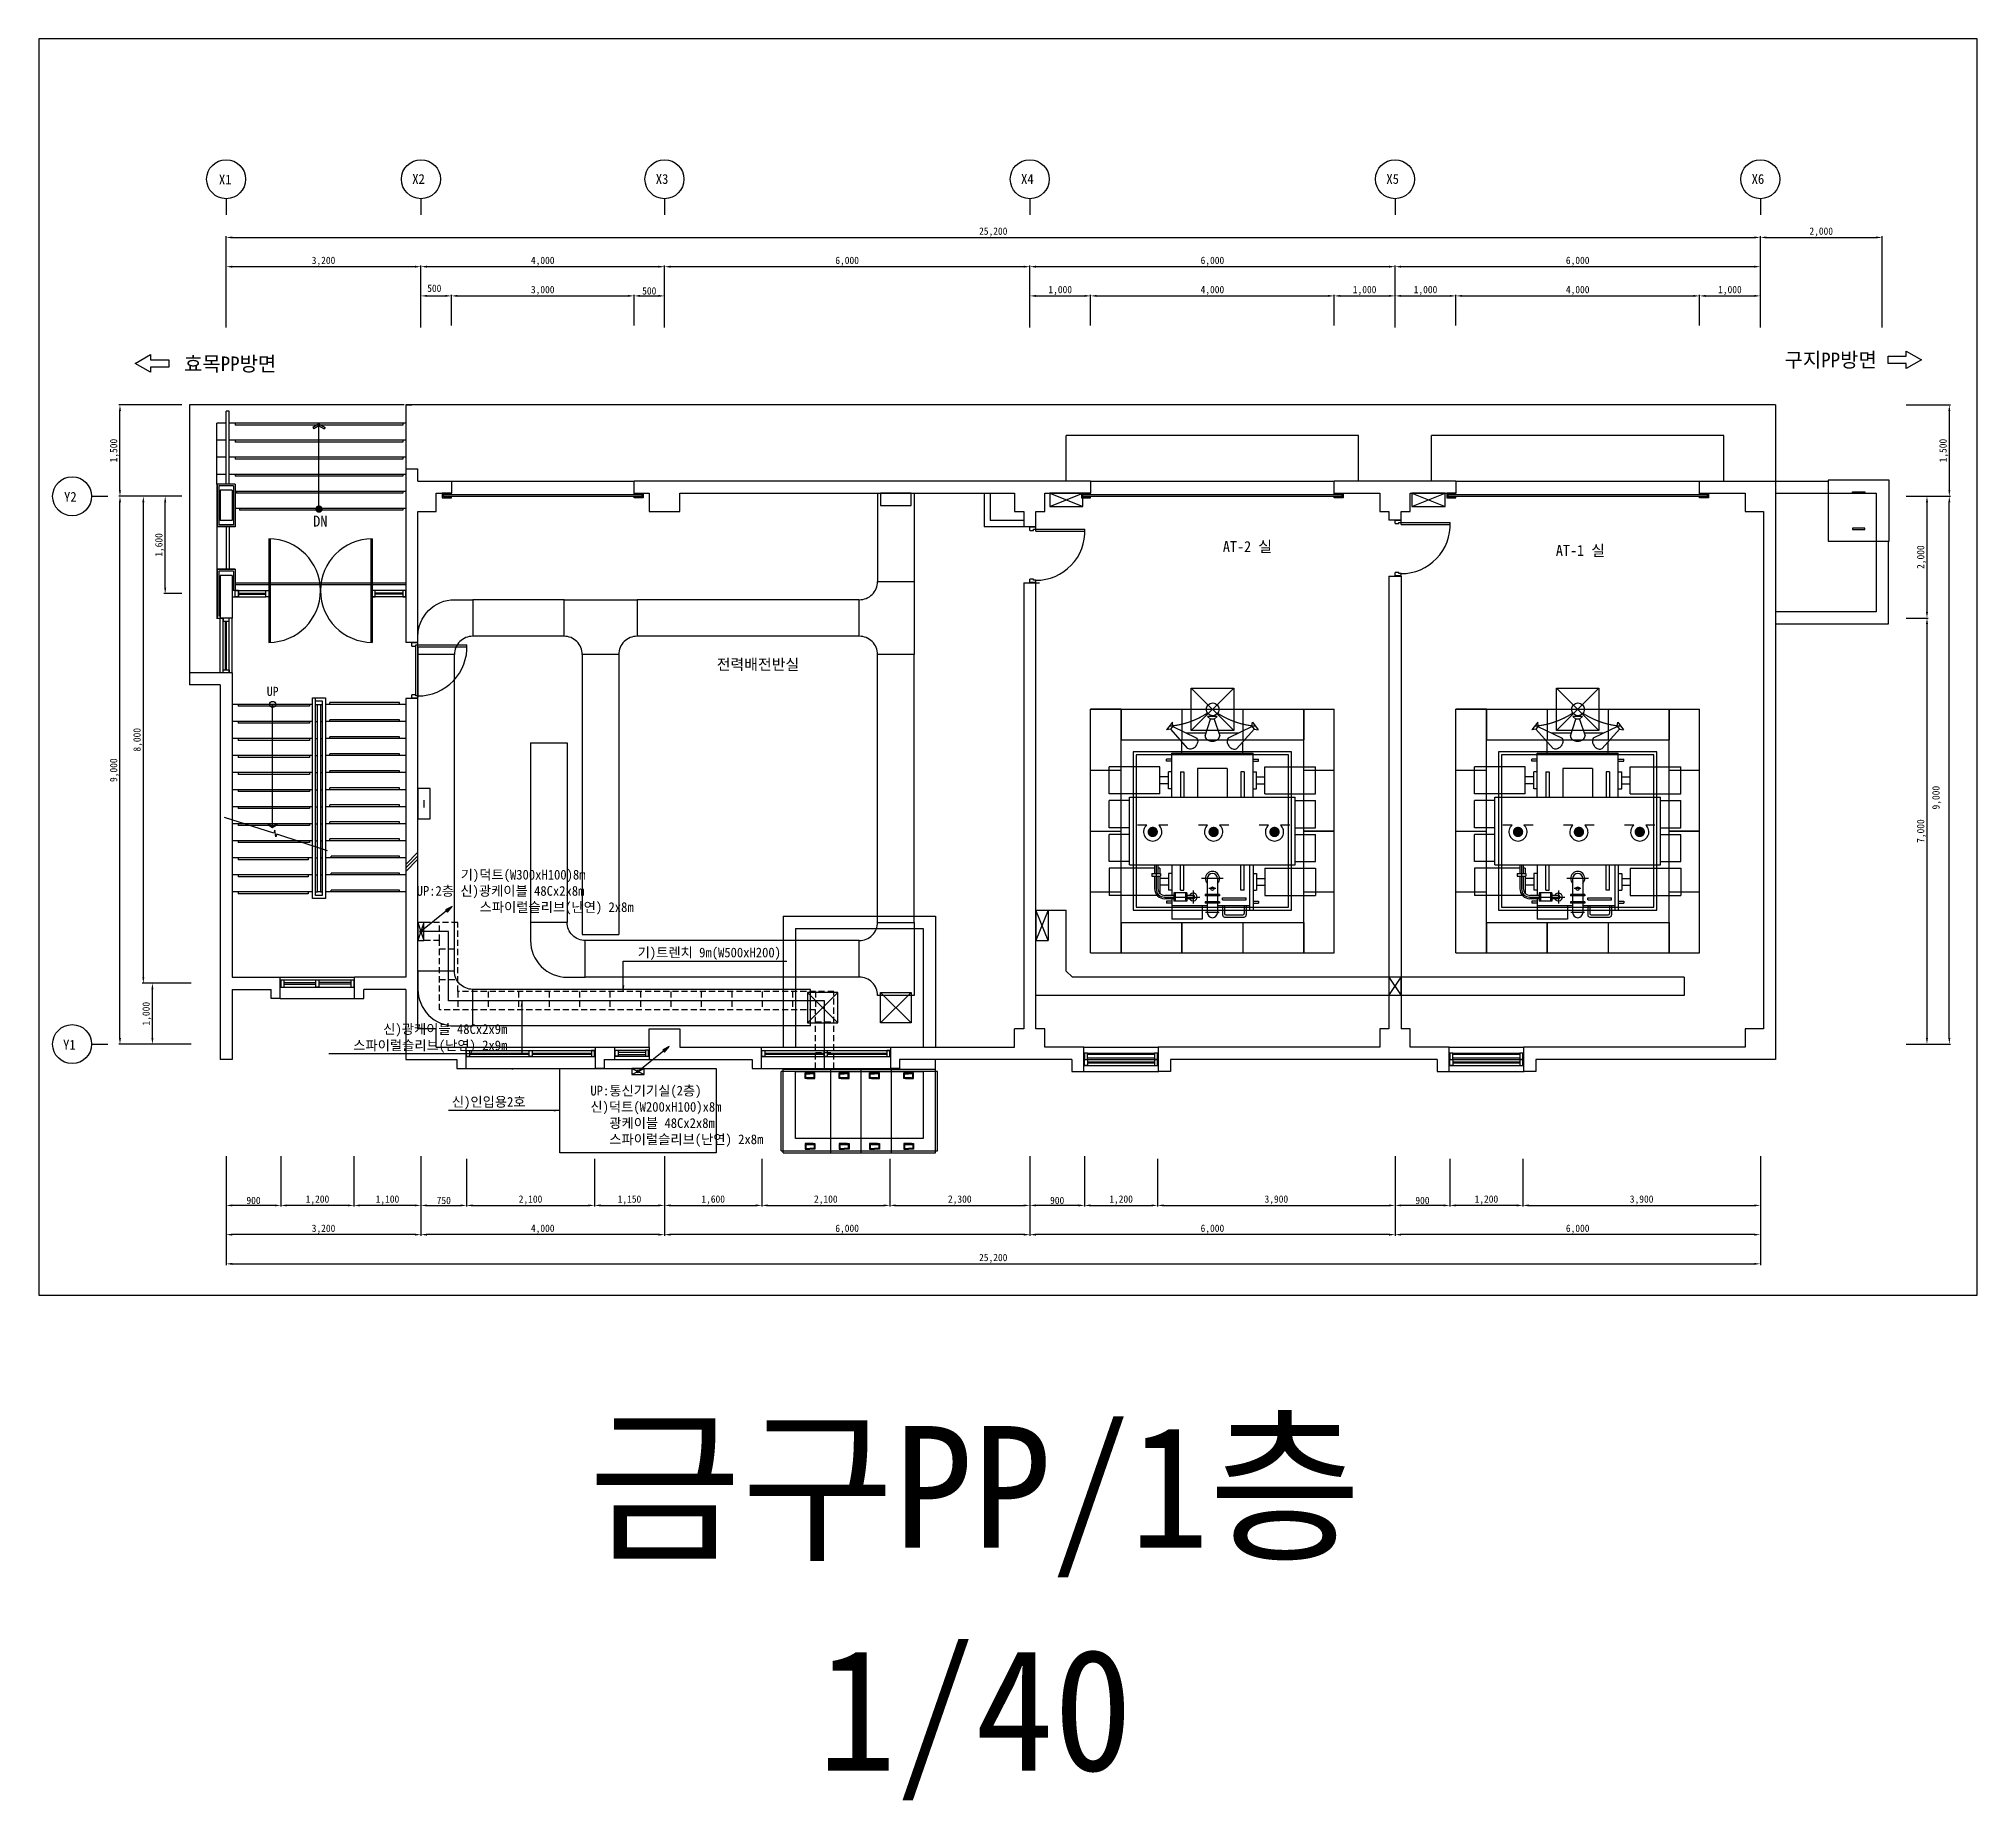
# Model space of a CAD drawing. Header units: millimetres. Extents: x 191471 to 223311, y 26306 to 55241.
import ezdxf
from ezdxf.enums import TextEntityAlignment as Align

# ---------------------------------------------------------------- set-up
doc = ezdxf.new("R2010")
doc.units = ezdxf.units.MM
doc.linetypes.add('HIDDEN2', pattern=[0.1875, 0.125, -0.0625])
for name, color, linetype in [('TN-TEXT', 6, 'Continuous'), ('TT-CABL', 4, 'Continuous'), ('TT-CTRL-JUNT', 4, 'Continuous'), ('TT-TRAY', 4, 'Continuous'), ('TZ-BASE', 253, 'Continuous'), ('TZ-DIMS', 1, 'Continuous'), ('TZ-LEAL', 1, 'Continuous'), ('TZ-LEAT', 3, 'Continuous'), ('TZ-SYMB', 2, 'Continuous'), ('TZ-TEX2', 3, 'Continuous'), ('TZ-TEXT', 3, 'Continuous')]:
    doc.layers.add(name, color=color, linetype=linetype)
doc.layers.add('TX-PAPR', color=2, linetype='Continuous', plot=False)
doc.styles.get("Standard").update_dxf_attribs({"font": 'GulimChe.ttf'})
doc.dimstyles.new('D40', dxfattribs={"dimscale": 40, "dimtxt": 3, "dimasz": 2.5, "dimexe": 0.5, "dimexo": 0.5, "dimgap": 0.5, "dimtad": 1, "dimdec": 0, "dimzin": 1, "dimdsep": 46, "dimlunit": 6, "dimtxsty": 'Standard', "dimcen": 1, "dimclrd": 1, "dimclre": 1, "dimclrt": 3, "dimadec": 0, "dimazin": 0, "dimtfac": 1, "dimtdec": 0, "dimtix": 1, "dimtmove": 2, "dimatfit": 3, "dimfxl": 0, "dimtvp": 2, "dimlwd": -1, "dimlwe": -1, "dimarcsym": 0})

msp = doc.modelspace()

# ---------------------------------------------------------------- texts
at = {"layer": 'TN-TEXT'}
for s, p in [('신)덕트(W200xH100)x8m', (200531.9, 37696)), ('   광케이블 48Cx2x8m', (200531.9, 37429.5)), ('   스파이럴슬리브(난연) 2x8m', (200531.9, 37163.1))]:
    msp.add_text(s, height=160, dxfattribs=at).set_placement(p, align=Align.MIDDLE_LEFT)
at = {"layer": 'TZ-BASE'}
for s, height, p in [('DN', 180, (196095.9, 47227.9)), ('UP', 150, (195313.3, 44445.8))]:
    msp.add_text(s, height=height, dxfattribs=at).set_placement(p, align=Align.CENTER)
for s, p in [('AT-2 실', (211324.1, 46903.4)), ('AT-1 실', (216793.7, 46839.9)), ('전력배전반실', (203284, 44966))]:
    msp.add_text(s, height=180, dxfattribs=at).set_placement(p, align=Align.MIDDLE)
at = {"layer": 'TZ-LEAT'}
for s, p in [('X1', (194430.4, 52847.5)), ('X2', (197606.2, 52858.2)), ('X3', (201606.2, 52858.2)), ('X4', (207606.2, 52858.2)), ('X5', (213606.2, 52858.2)), ('X6', (219606.2, 52858.2)), ('Y2', (191886.8, 47636.9)), ('Y1', (191870.9, 38636.9))]:
    msp.add_text(s, height=160, dxfattribs=at).set_placement(p)
at = {"layer": 'TZ-LEAT', "char_height": 160}
for s, insert, attachment_point in [('{\\C6;기)트렌치 9m(W500xH200)}', (201308.3, 40109.2), 7), ('{\\C6;신)광케이블 48Cx2x9m\\P\\pt320;  스파이럴슬리브(난연) 2x9m}', (199167.7, 38584.2), 9), ('{\\C6;신)인입용2호}', (199467.6, 37656.1), 9)]:
    msp.add_mtext(s, dxfattribs=dict(at, insert=insert, attachment_point=attachment_point))
at = {"layer": 'TZ-SYMB'}
for s, p in [('효목PP방면', (194615.4, 49904.7)), ('구지PP방면', (220904.1, 49968.9))]:
    msp.add_text(s, height=240, dxfattribs=at).set_placement(p, align=Align.MIDDLE)
at = {"layer": 'TZ-TEX2'}
for s, p in [('       기)덕트(W300xH100)8m ', (197678.1, 41510.1)), ('UP:2층 신)광케이블 48Cx2x8m', (197678.1, 41243.6)), ('          스파이럴슬리브(난연) 2x8m', (197678.1, 40977.2)), ('UP:통신기기실(2층)', (200531.9, 37962.4))]:
    msp.add_text(s, height=160, dxfattribs=at).set_placement(p, align=Align.MIDDLE_LEFT)
at = {"layer": 'TZ-TEXT'}
for s, p in [('금구PP/1층', (206850.3, 31453.1)), ('1/40', (206850.3, 27792.8))]:
    msp.add_text(s, height=2000, dxfattribs=at).set_placement(p, align=Align.MIDDLE_CENTER)

# ---------------------------------------------------------------- blocks, each defined once
blk = doc.blocks.new('*D84')
at = {"layer": 'DEFPOINTS', "color": 0}
for p in [(194549, 36428), (219749, 36428), (219749, 35117)]:
    blk.add_point(p, dxfattribs=at)
at = {"layer": 'TZ-DIMS', "color": 1}
for p, q in [((194549, 36408), (194549, 35097)), ((219749, 36408), (219749, 35097)), ((194649, 35117), (219649, 35117))]:
    blk.add_line(p, q, dxfattribs=at)
for points in [[(194649, 35133), (194649, 35100), (194549, 35117)], [(219649, 35133), (219649, 35100), (219749, 35117)]]:
    blk.add_solid(points, dxfattribs=at)
at = {"layer": 'TZ-DIMS', "color": 3, "insert": (207149, 35206), "char_height": 120, "attachment_point": 5}
blk.add_mtext('25,200', dxfattribs=at)
blk = doc.blocks.new('*D85')
at = {"layer": 'DEFPOINTS', "color": 0}
for p in [(201749, 36904), (207749, 36904), (201749, 35597)]:
    blk.add_point(p, dxfattribs=at)
at = {"layer": 'TZ-DIMS', "color": 1}
for p, q in [((201749, 36884), (201749, 35577)), ((207749, 36884), (207749, 35577)), ((207649, 35597), (201849, 35597))]:
    blk.add_line(p, q, dxfattribs=at)
for points in [[(201849, 35613), (201849, 35580), (201749, 35597)], [(207649, 35613), (207649, 35580), (207749, 35597)]]:
    blk.add_solid(points, dxfattribs=at)
at = {"layer": 'TZ-DIMS', "color": 3, "insert": (204749, 35686), "char_height": 120, "attachment_point": 5}
blk.add_mtext('6,000', dxfattribs=at)
blk = doc.blocks.new('*D86')
at = {"layer": 'DEFPOINTS', "color": 0}
for p in [(194549, 36904), (197749, 36904), (194549, 35597)]:
    blk.add_point(p, dxfattribs=at)
at = {"layer": 'TZ-DIMS', "color": 1}
for p, q in [((194549, 36884), (194549, 35577)), ((197749, 36884), (197749, 35577)), ((197649, 35597), (194649, 35597))]:
    blk.add_line(p, q, dxfattribs=at)
for points in [[(194649, 35613), (194649, 35580), (194549, 35597)], [(197649, 35613), (197649, 35580), (197749, 35597)]]:
    blk.add_solid(points, dxfattribs=at)
at = {"layer": 'TZ-DIMS', "color": 3, "insert": (196149, 35686), "char_height": 120, "attachment_point": 5}
blk.add_mtext('3,200', dxfattribs=at)
blk = doc.blocks.new('*D87')
at = {"layer": 'DEFPOINTS', "color": 0}
for p in [(213749, 36904), (219749, 36904), (213749, 35597)]:
    blk.add_point(p, dxfattribs=at)
at = {"layer": 'TZ-DIMS', "color": 1}
for p, q in [((213749, 36884), (213749, 35577)), ((219749, 36884), (219749, 35577)), ((219649, 35597), (213849, 35597))]:
    blk.add_line(p, q, dxfattribs=at)
for points in [[(213849, 35613), (213849, 35580), (213749, 35597)], [(219649, 35613), (219649, 35580), (219749, 35597)]]:
    blk.add_solid(points, dxfattribs=at)
at = {"layer": 'TZ-DIMS', "color": 3, "insert": (216749, 35686), "char_height": 120, "attachment_point": 5}
blk.add_mtext('6,000', dxfattribs=at)
blk = doc.blocks.new('*D88')
at = {"layer": 'DEFPOINTS', "color": 0}
for p in [(207749, 36904), (213749, 36904), (207749, 35597)]:
    blk.add_point(p, dxfattribs=at)
at = {"layer": 'TZ-DIMS', "color": 1}
for p, q in [((207749, 36884), (207749, 35577)), ((213749, 36884), (213749, 35577)), ((213649, 35597), (207849, 35597))]:
    blk.add_line(p, q, dxfattribs=at)
for points in [[(207849, 35613), (207849, 35580), (207749, 35597)], [(213649, 35613), (213649, 35580), (213749, 35597)]]:
    blk.add_solid(points, dxfattribs=at)
at = {"layer": 'TZ-DIMS', "color": 3, "insert": (210749, 35686), "char_height": 120, "attachment_point": 5}
blk.add_mtext('6,000', dxfattribs=at)
blk = doc.blocks.new('*D89')
at = {"layer": 'DEFPOINTS', "color": 0}
for p in [(192805, 47726), (193843, 47726), (193843, 38726)]:
    blk.add_point(p, dxfattribs=at)
at = {"layer": 'TZ-DIMS', "color": 1}
for p, q in [((193823, 47726), (192785, 47726)), ((192805, 38826), (192805, 47626)), ((193823, 38726), (192785, 38726))]:
    blk.add_line(p, q, dxfattribs=at)
for points in [[(192788, 47626), (192822, 47626), (192805, 47726)], [(192788, 38826), (192822, 38826), (192805, 38726)]]:
    blk.add_solid(points, dxfattribs=at)
at = {"layer": 'TZ-DIMS', "color": 3, "insert": (192716, 43226), "char_height": 120, "attachment_point": 5, "rotation": 90}
blk.add_mtext('9,000', dxfattribs=at)
blk = doc.blocks.new('*D90')
at = {"layer": 'DEFPOINTS', "color": 0}
for p in [(197749, 36864), (198499, 36864), (198499, 36077)]:
    blk.add_point(p, dxfattribs=at)
at = {"layer": 'TZ-DIMS', "color": 1}
for p, q in [((197749, 36844), (197749, 36057)), ((198499, 36844), (198499, 36057)), ((197849, 36077), (198399, 36077))]:
    blk.add_line(p, q, dxfattribs=at)
for points in [[(197849, 36093), (197849, 36060), (197749, 36077)], [(198399, 36093), (198399, 36060), (198499, 36077)]]:
    blk.add_solid(points, dxfattribs=at)
at = {"layer": 'TZ-DIMS', "color": 3, "insert": (198124, 36158), "char_height": 120, "attachment_point": 5}
blk.add_mtext('750', dxfattribs=at)
blk = doc.blocks.new('*D91')
at = {"layer": 'DEFPOINTS', "color": 0}
for p in [(198499, 36864), (200599, 36864), (200599, 36077)]:
    blk.add_point(p, dxfattribs=at)
at = {"layer": 'TZ-DIMS', "color": 1}
for p, q in [((198499, 36844), (198499, 36057)), ((200599, 36844), (200599, 36057)), ((198599, 36077), (200499, 36077))]:
    blk.add_line(p, q, dxfattribs=at)
for points in [[(198599, 36093), (198599, 36060), (198499, 36077)], [(200499, 36093), (200499, 36060), (200599, 36077)]]:
    blk.add_solid(points, dxfattribs=at)
at = {"layer": 'TZ-DIMS', "color": 3, "insert": (199549, 36166), "char_height": 120, "attachment_point": 5}
blk.add_mtext('2,100', dxfattribs=at)
blk = doc.blocks.new('*D92')
at = {"layer": 'DEFPOINTS', "color": 0}
for p in [(201749, 36904), (203349, 36864), (203349, 36077)]:
    blk.add_point(p, dxfattribs=at)
at = {"layer": 'TZ-DIMS', "color": 1}
for p, q in [((201749, 36884), (201749, 36057)), ((203349, 36844), (203349, 36057)), ((201849, 36077), (203249, 36077))]:
    blk.add_line(p, q, dxfattribs=at)
for points in [[(201849, 36093), (201849, 36060), (201749, 36077)], [(203249, 36093), (203249, 36060), (203349, 36077)]]:
    blk.add_solid(points, dxfattribs=at)
at = {"layer": 'TZ-DIMS', "color": 3, "insert": (202549, 36166), "char_height": 120, "attachment_point": 5}
blk.add_mtext('1,600', dxfattribs=at)
blk = doc.blocks.new('*D93')
at = {"layer": 'DEFPOINTS', "color": 0}
for p in [(203349, 36864), (205449, 36864), (205449, 36077)]:
    blk.add_point(p, dxfattribs=at)
at = {"layer": 'TZ-DIMS', "color": 1}
for p, q in [((203349, 36844), (203349, 36057)), ((205449, 36844), (205449, 36057)), ((203449, 36077), (205349, 36077))]:
    blk.add_line(p, q, dxfattribs=at)
for points in [[(203449, 36093), (203449, 36060), (203349, 36077)], [(205349, 36093), (205349, 36060), (205449, 36077)]]:
    blk.add_solid(points, dxfattribs=at)
at = {"layer": 'TZ-DIMS', "color": 3, "insert": (204399, 36166), "char_height": 120, "attachment_point": 5}
blk.add_mtext('2,100', dxfattribs=at)
blk = doc.blocks.new('*D94')
at = {"layer": 'DEFPOINTS', "color": 0}
for p in [(205449, 36864), (207749, 36864), (207749, 36077)]:
    blk.add_point(p, dxfattribs=at)
at = {"layer": 'TZ-DIMS', "color": 1}
for p, q in [((205449, 36844), (205449, 36057)), ((207749, 36844), (207749, 36057)), ((205549, 36077), (207649, 36077))]:
    blk.add_line(p, q, dxfattribs=at)
for points in [[(205549, 36093), (205549, 36060), (205449, 36077)], [(207649, 36093), (207649, 36060), (207749, 36077)]]:
    blk.add_solid(points, dxfattribs=at)
at = {"layer": 'TZ-DIMS', "color": 3, "insert": (206599, 36166), "char_height": 120, "attachment_point": 5}
blk.add_mtext('2,300', dxfattribs=at)
blk = doc.blocks.new('*D95')
at = {"layer": 'DEFPOINTS', "color": 0}
for p in [(209849, 36864), (213749, 36864), (213749, 36077)]:
    blk.add_point(p, dxfattribs=at)
at = {"layer": 'TZ-DIMS', "color": 1}
for p, q in [((209849, 36844), (209849, 36057)), ((213749, 36844), (213749, 36057)), ((209949, 36077), (213649, 36077))]:
    blk.add_line(p, q, dxfattribs=at)
for points in [[(209949, 36093), (209949, 36060), (209849, 36077)], [(213649, 36093), (213649, 36060), (213749, 36077)]]:
    blk.add_solid(points, dxfattribs=at)
at = {"layer": 'TZ-DIMS', "color": 3, "insert": (211799, 36166), "char_height": 120, "attachment_point": 5}
blk.add_mtext('3,900', dxfattribs=at)
blk = doc.blocks.new('*D96')
at = {"layer": 'DEFPOINTS', "color": 0}
for p in [(219749, 51977), (194549, 50905), (219749, 50905)]:
    blk.add_point(p, dxfattribs=at)
at = {"layer": 'TZ-DIMS', "color": 1}
for p, q in [((194549, 50925), (194549, 51997)), ((194649, 51977), (219649, 51977)), ((219749, 50925), (219749, 51997))]:
    blk.add_line(p, q, dxfattribs=at)
for points in [[(194649, 51994), (194649, 51961), (194549, 51977)], [(219649, 51994), (219649, 51961), (219749, 51977)]]:
    blk.add_solid(points, dxfattribs=at)
at = {"layer": 'TZ-DIMS', "color": 3, "insert": (207149, 52066), "char_height": 120, "attachment_point": 5}
blk.add_mtext('25,200', dxfattribs=at)
blk = doc.blocks.new('*D97')
at = {"layer": 'DEFPOINTS', "color": 0}
for p in [(194549, 51497), (194549, 50480), (197749, 50480)]:
    blk.add_point(p, dxfattribs=at)
at = {"layer": 'TZ-DIMS', "color": 1}
for p, q in [((194549, 50500), (194549, 51517)), ((197649, 51497), (194649, 51497)), ((197749, 50500), (197749, 51517))]:
    blk.add_line(p, q, dxfattribs=at)
for points in [[(194649, 51514), (194649, 51481), (194549, 51497)], [(197649, 51514), (197649, 51481), (197749, 51497)]]:
    blk.add_solid(points, dxfattribs=at)
at = {"layer": 'TZ-DIMS', "color": 3, "insert": (196149, 51586), "char_height": 120, "attachment_point": 5}
blk.add_mtext('3,200', dxfattribs=at)
blk = doc.blocks.new('*D98')
at = {"layer": 'DEFPOINTS', "color": 0}
for p in [(213749, 51497), (213749, 50480), (219749, 50480)]:
    blk.add_point(p, dxfattribs=at)
at = {"layer": 'TZ-DIMS', "color": 1}
for p, q in [((213749, 50500), (213749, 51517)), ((219649, 51497), (213849, 51497)), ((219749, 50500), (219749, 51517))]:
    blk.add_line(p, q, dxfattribs=at)
for points in [[(213849, 51514), (213849, 51481), (213749, 51497)], [(219649, 51514), (219649, 51481), (219749, 51497)]]:
    blk.add_solid(points, dxfattribs=at)
at = {"layer": 'TZ-DIMS', "color": 3, "insert": (216749, 51586), "char_height": 120, "attachment_point": 5}
blk.add_mtext('6,000', dxfattribs=at)
blk = doc.blocks.new('*D99')
at = {"layer": 'DEFPOINTS', "color": 0}
for p in [(207749, 51497), (207749, 50480), (213749, 50480)]:
    blk.add_point(p, dxfattribs=at)
at = {"layer": 'TZ-DIMS', "color": 1}
for p, q in [((207749, 50500), (207749, 51517)), ((213649, 51497), (207849, 51497)), ((213749, 50500), (213749, 51517))]:
    blk.add_line(p, q, dxfattribs=at)
for points in [[(207849, 51514), (207849, 51481), (207749, 51497)], [(213649, 51514), (213649, 51481), (213749, 51497)]]:
    blk.add_solid(points, dxfattribs=at)
at = {"layer": 'TZ-DIMS', "color": 3, "insert": (210749, 51586), "char_height": 120, "attachment_point": 5}
blk.add_mtext('6,000', dxfattribs=at)
blk = doc.blocks.new('*D100')
at = {"layer": 'DEFPOINTS', "color": 0}
for p in [(222122, 49226), (222122, 47726), (222853, 47726)]:
    blk.add_point(p, dxfattribs=at)
at = {"layer": 'TZ-DIMS', "color": 1}
for p, q in [((222142, 49226), (222873, 49226)), ((222853, 49126), (222853, 47826)), ((222142, 47726), (222873, 47726))]:
    blk.add_line(p, q, dxfattribs=at)
for points in [[(222837, 49126), (222870, 49126), (222853, 49226)], [(222837, 47826), (222870, 47826), (222853, 47726)]]:
    blk.add_solid(points, dxfattribs=at)
at = {"layer": 'TZ-DIMS', "color": 3, "insert": (222764, 48476), "char_height": 120, "attachment_point": 5, "rotation": 90}
blk.add_mtext('1,500', dxfattribs=at)
blk = doc.blocks.new('*D101')
at = {"layer": 'DEFPOINTS', "color": 0}
for p in [(198249, 51017), (197749, 50512), (198249, 50512)]:
    blk.add_point(p, dxfattribs=at)
at = {"layer": 'TZ-DIMS', "color": 1}
for p, q in [((197749, 50532), (197749, 51037)), ((197849, 51017), (198149, 51017)), ((198249, 50532), (198249, 51037))]:
    blk.add_line(p, q, dxfattribs=at)
for points in [[(197849, 51034), (197849, 51001), (197749, 51017)], [(198149, 51034), (198149, 51001), (198249, 51017)]]:
    blk.add_solid(points, dxfattribs=at)
at = {"layer": 'TZ-DIMS', "color": 3, "insert": (197968, 51142), "char_height": 120, "attachment_point": 5}
blk.add_mtext('500', dxfattribs=at)
blk = doc.blocks.new('*D102')
at = {"layer": 'DEFPOINTS', "color": 0}
for p in [(201249, 51017), (198249, 50512), (201249, 50512)]:
    blk.add_point(p, dxfattribs=at)
at = {"layer": 'TZ-DIMS', "color": 1}
for p, q in [((198249, 50532), (198249, 51037)), ((198349, 51017), (201149, 51017)), ((201249, 50532), (201249, 51037))]:
    blk.add_line(p, q, dxfattribs=at)
for points in [[(198349, 51034), (198349, 51001), (198249, 51017)], [(201149, 51034), (201149, 51001), (201249, 51017)]]:
    blk.add_solid(points, dxfattribs=at)
at = {"layer": 'TZ-DIMS', "color": 3, "insert": (199749, 51106), "char_height": 120, "attachment_point": 5}
blk.add_mtext('3,000', dxfattribs=at)
blk = doc.blocks.new('*D103')
at = {"layer": 'DEFPOINTS', "color": 0}
for p in [(201749, 51017), (201249, 50512), (201749, 50512)]:
    blk.add_point(p, dxfattribs=at)
at = {"layer": 'TZ-DIMS', "color": 1}
for p, q in [((201249, 50532), (201249, 51037)), ((201349, 51017), (201649, 51017)), ((201749, 50532), (201749, 51037))]:
    blk.add_line(p, q, dxfattribs=at)
for points in [[(201349, 51034), (201349, 51001), (201249, 51017)], [(201649, 51034), (201649, 51001), (201749, 51017)]]:
    blk.add_solid(points, dxfattribs=at)
at = {"layer": 'TZ-DIMS', "color": 3, "insert": (201499, 51099), "char_height": 120, "attachment_point": 5}
blk.add_mtext('500', dxfattribs=at)
blk = doc.blocks.new('*D104')
at = {"layer": 'DEFPOINTS', "color": 0}
for p in [(208749, 51017), (207749, 50512), (208749, 50512)]:
    blk.add_point(p, dxfattribs=at)
at = {"layer": 'TZ-DIMS', "color": 1}
for p, q in [((207749, 50532), (207749, 51037)), ((207849, 51017), (208649, 51017)), ((208749, 50532), (208749, 51037))]:
    blk.add_line(p, q, dxfattribs=at)
for points in [[(207849, 51034), (207849, 51001), (207749, 51017)], [(208649, 51034), (208649, 51001), (208749, 51017)]]:
    blk.add_solid(points, dxfattribs=at)
at = {"layer": 'TZ-DIMS', "color": 3, "insert": (208249, 51106), "char_height": 120, "attachment_point": 5}
blk.add_mtext('1,000', dxfattribs=at)
blk = doc.blocks.new('*D105')
at = {"layer": 'DEFPOINTS', "color": 0}
for p in [(212749, 51017), (208749, 50512), (212749, 50512)]:
    blk.add_point(p, dxfattribs=at)
at = {"layer": 'TZ-DIMS', "color": 1}
for p, q in [((208749, 50532), (208749, 51037)), ((208849, 51017), (212649, 51017)), ((212749, 50532), (212749, 51037))]:
    blk.add_line(p, q, dxfattribs=at)
for points in [[(208849, 51034), (208849, 51001), (208749, 51017)], [(212649, 51034), (212649, 51001), (212749, 51017)]]:
    blk.add_solid(points, dxfattribs=at)
at = {"layer": 'TZ-DIMS', "color": 3, "insert": (210749, 51106), "char_height": 120, "attachment_point": 5}
blk.add_mtext('4,000', dxfattribs=at)
blk = doc.blocks.new('*D106')
at = {"layer": 'DEFPOINTS', "color": 0}
for p in [(213749, 51017), (212749, 50512), (213749, 50512)]:
    blk.add_point(p, dxfattribs=at)
at = {"layer": 'TZ-DIMS', "color": 1}
for p, q in [((212749, 50532), (212749, 51037)), ((212849, 51017), (213649, 51017)), ((213749, 50532), (213749, 51037))]:
    blk.add_line(p, q, dxfattribs=at)
for points in [[(212849, 51034), (212849, 51001), (212749, 51017)], [(213649, 51034), (213649, 51001), (213749, 51017)]]:
    blk.add_solid(points, dxfattribs=at)
at = {"layer": 'TZ-DIMS', "color": 3, "insert": (213249, 51106), "char_height": 120, "attachment_point": 5}
blk.add_mtext('1,000', dxfattribs=at)
blk = doc.blocks.new('*D107')
at = {"layer": 'DEFPOINTS', "color": 0}
for p in [(214749, 51017), (213749, 50512), (214749, 50512)]:
    blk.add_point(p, dxfattribs=at)
at = {"layer": 'TZ-DIMS', "color": 1}
for p, q in [((213749, 50532), (213749, 51037)), ((213849, 51017), (214649, 51017)), ((214749, 50532), (214749, 51037))]:
    blk.add_line(p, q, dxfattribs=at)
for points in [[(213849, 51034), (213849, 51001), (213749, 51017)], [(214649, 51034), (214649, 51001), (214749, 51017)]]:
    blk.add_solid(points, dxfattribs=at)
at = {"layer": 'TZ-DIMS', "color": 3, "insert": (214249, 51106), "char_height": 120, "attachment_point": 5}
blk.add_mtext('1,000', dxfattribs=at)
blk = doc.blocks.new('*D108')
at = {"layer": 'DEFPOINTS', "color": 0}
for p in [(218749, 51017), (214749, 50512), (218749, 50512)]:
    blk.add_point(p, dxfattribs=at)
at = {"layer": 'TZ-DIMS', "color": 1}
for p, q in [((214749, 50532), (214749, 51037)), ((214849, 51017), (218649, 51017)), ((218749, 50532), (218749, 51037))]:
    blk.add_line(p, q, dxfattribs=at)
for points in [[(214849, 51034), (214849, 51001), (214749, 51017)], [(218649, 51034), (218649, 51001), (218749, 51017)]]:
    blk.add_solid(points, dxfattribs=at)
at = {"layer": 'TZ-DIMS', "color": 3, "insert": (216749, 51106), "char_height": 120, "attachment_point": 5}
blk.add_mtext('4,000', dxfattribs=at)
blk = doc.blocks.new('*D109')
at = {"layer": 'DEFPOINTS', "color": 0}
for p in [(219749, 51017), (218749, 50512), (219749, 50512)]:
    blk.add_point(p, dxfattribs=at)
at = {"layer": 'TZ-DIMS', "color": 1}
for p, q in [((218749, 50532), (218749, 51037)), ((218849, 51017), (219649, 51017)), ((219749, 50532), (219749, 51037))]:
    blk.add_line(p, q, dxfattribs=at)
for points in [[(218849, 51034), (218849, 51001), (218749, 51017)], [(219649, 51034), (219649, 51001), (219749, 51017)]]:
    blk.add_solid(points, dxfattribs=at)
at = {"layer": 'TZ-DIMS', "color": 3, "insert": (219249, 51106), "char_height": 120, "attachment_point": 5}
blk.add_mtext('1,000', dxfattribs=at)
blk = doc.blocks.new('*D110')
at = {"layer": 'DEFPOINTS', "color": 0}
for p in [(222122, 47726), (222853, 47726), (222122, 38726)]:
    blk.add_point(p, dxfattribs=at)
at = {"layer": 'TZ-DIMS', "color": 1}
for p, q in [((222142, 47726), (222873, 47726)), ((222853, 38826), (222853, 47626)), ((222142, 38726), (222873, 38726))]:
    blk.add_line(p, q, dxfattribs=at)
for points in [[(222837, 47626), (222870, 47626), (222853, 47726)], [(222837, 38826), (222870, 38826), (222853, 38726)]]:
    blk.add_solid(points, dxfattribs=at)
at = {"layer": 'TZ-DIMS', "color": 3, "insert": (222648, 42775), "char_height": 120, "attachment_point": 5, "rotation": 90}
blk.add_mtext('9,000', dxfattribs=at)
blk = doc.blocks.new('*D111')
at = {"layer": 'DEFPOINTS', "color": 0}
for p in [(192805, 49226), (193843, 49226), (193843, 47726)]:
    blk.add_point(p, dxfattribs=at)
at = {"layer": 'TZ-DIMS', "color": 1}
for p, q in [((193823, 49226), (192785, 49226)), ((192805, 47826), (192805, 49126)), ((193823, 47726), (192785, 47726))]:
    blk.add_line(p, q, dxfattribs=at)
for points in [[(192788, 49126), (192822, 49126), (192805, 49226)], [(192788, 47826), (192822, 47826), (192805, 47726)]]:
    blk.add_solid(points, dxfattribs=at)
at = {"layer": 'TZ-DIMS', "color": 3, "insert": (192716, 48476), "char_height": 120, "attachment_point": 5, "rotation": 90}
blk.add_mtext('1,500', dxfattribs=at)
blk = doc.blocks.new('*D67')
at = {"layer": 'DEFPOINTS', "color": 0}
for p in [(208649, 36904), (209849, 36864), (209849, 36077)]:
    blk.add_point(p, dxfattribs=at)
at = {"layer": 'TZ-DIMS', "color": 1}
for p, q in [((208649, 36884), (208649, 36057)), ((209849, 36844), (209849, 36057)), ((208749, 36077), (209749, 36077))]:
    blk.add_line(p, q, dxfattribs=at)
for points in [[(208749, 36093), (208749, 36060), (208649, 36077)], [(209749, 36093), (209749, 36060), (209849, 36077)]]:
    blk.add_solid(points, dxfattribs=at)
at = {"layer": 'TZ-DIMS', "color": 3, "insert": (209249, 36166), "char_height": 120, "attachment_point": 5}
blk.add_mtext('1,200', dxfattribs=at)
blk = doc.blocks.new('*D68')
at = {"layer": 'DEFPOINTS', "color": 0}
for p in [(207749, 36864), (208649, 36904), (207749, 36077)]:
    blk.add_point(p, dxfattribs=at)
at = {"layer": 'TZ-DIMS', "color": 1}
for p, q in [((207749, 36844), (207749, 36057)), ((208649, 36884), (208649, 36057)), ((208549, 36077), (207849, 36077))]:
    blk.add_line(p, q, dxfattribs=at)
for points in [[(207849, 36093), (207849, 36060), (207749, 36077)], [(208549, 36093), (208549, 36060), (208649, 36077)]]:
    blk.add_solid(points, dxfattribs=at)
at = {"layer": 'TZ-DIMS', "color": 3, "insert": (208199, 36158), "char_height": 120, "attachment_point": 5}
blk.add_mtext('900', dxfattribs=at)
blk = doc.blocks.new('ARROW1')
for p, q in [((0, 0), (0.29, 0.5)), ((0, 0), (0.29, -0.5)), ((0.16, 0), (0.41, 0.43)), ((0.16, 0), (0.41, -0.43)), ((0.29, 0.5), (0.41, 0.43)), ((0.29, -0.5), (0.41, -0.43))]:
    blk.add_line(p, q)
blk = doc.blocks.new('*D69')
at = {"layer": 'DEFPOINTS', "color": 0}
for p in [(213749, 36864), (214649, 36864), (213749, 36077)]:
    blk.add_point(p, dxfattribs=at)
at = {"layer": 'TZ-DIMS', "color": 1}
for p, q in [((213749, 36844), (213749, 36057)), ((214649, 36844), (214649, 36057)), ((214549, 36077), (213849, 36077))]:
    blk.add_line(p, q, dxfattribs=at)
for points in [[(213849, 36093), (213849, 36060), (213749, 36077)], [(214549, 36093), (214549, 36060), (214649, 36077)]]:
    blk.add_solid(points, dxfattribs=at)
at = {"layer": 'TZ-DIMS', "color": 3, "insert": (214199, 36158), "char_height": 120, "attachment_point": 5}
blk.add_mtext('900', dxfattribs=at)
blk = doc.blocks.new('*D70')
at = {"layer": 'DEFPOINTS', "color": 0}
for p in [(214649, 36864), (215849, 36864), (214649, 36077)]:
    blk.add_point(p, dxfattribs=at)
at = {"layer": 'TZ-DIMS', "color": 1}
for p, q in [((214649, 36844), (214649, 36057)), ((215849, 36844), (215849, 36057)), ((215749, 36077), (214749, 36077))]:
    blk.add_line(p, q, dxfattribs=at)
for points in [[(214749, 36093), (214749, 36060), (214649, 36077)], [(215749, 36093), (215749, 36060), (215849, 36077)]]:
    blk.add_solid(points, dxfattribs=at)
at = {"layer": 'TZ-DIMS', "color": 3, "insert": (215249, 36166), "char_height": 120, "attachment_point": 5}
blk.add_mtext('1,200', dxfattribs=at)
blk = doc.blocks.new('*D71')
at = {"layer": 'DEFPOINTS', "color": 0}
for p in [(215849, 36864), (219749, 36864), (219749, 36077)]:
    blk.add_point(p, dxfattribs=at)
at = {"layer": 'TZ-DIMS', "color": 1}
for p, q in [((215849, 36844), (215849, 36057)), ((219749, 36844), (219749, 36057)), ((215949, 36077), (219649, 36077))]:
    blk.add_line(p, q, dxfattribs=at)
for points in [[(215949, 36093), (215949, 36060), (215849, 36077)], [(219649, 36093), (219649, 36060), (219749, 36077)]]:
    blk.add_solid(points, dxfattribs=at)
at = {"layer": 'TZ-DIMS', "color": 3, "insert": (217799, 36166), "char_height": 120, "attachment_point": 5}
blk.add_mtext('3,900', dxfattribs=at)
blk = doc.blocks.new('*D72')
at = {"layer": 'DEFPOINTS', "color": 0}
for p in [(193843, 47726), (193189, 39726), (193843, 39726)]:
    blk.add_point(p, dxfattribs=at)
at = {"layer": 'TZ-DIMS', "color": 1}
for p, q in [((193823, 47726), (193169, 47726)), ((193189, 47626), (193189, 39826)), ((193823, 39726), (193169, 39726))]:
    blk.add_line(p, q, dxfattribs=at)
for points in [[(193172, 47626), (193206, 47626), (193189, 47726)], [(193172, 39826), (193206, 39826), (193189, 39726)]]:
    blk.add_solid(points, dxfattribs=at)
at = {"layer": 'TZ-DIMS', "color": 3, "insert": (193100, 43726), "char_height": 120, "attachment_point": 5, "rotation": 90}
blk.add_mtext('8,000', dxfattribs=at)
blk = doc.blocks.new('*D73')
at = {"layer": 'DEFPOINTS', "color": 0}
for p in [(201749, 51497), (201749, 50480), (207749, 50480)]:
    blk.add_point(p, dxfattribs=at)
at = {"layer": 'TZ-DIMS', "color": 1}
for p, q in [((201749, 50500), (201749, 51517)), ((207649, 51497), (201849, 51497)), ((207749, 50500), (207749, 51517))]:
    blk.add_line(p, q, dxfattribs=at)
for points in [[(201849, 51514), (201849, 51481), (201749, 51497)], [(207649, 51514), (207649, 51481), (207749, 51497)]]:
    blk.add_solid(points, dxfattribs=at)
at = {"layer": 'TZ-DIMS', "color": 3, "insert": (204749, 51586), "char_height": 120, "attachment_point": 5}
blk.add_mtext('6,000', dxfattribs=at)
blk = doc.blocks.new('*D74')
at = {"layer": 'DEFPOINTS', "color": 0}
for p in [(197749, 51497), (197749, 50480), (201749, 50480)]:
    blk.add_point(p, dxfattribs=at)
at = {"layer": 'TZ-DIMS', "color": 1}
for p, q in [((197749, 50500), (197749, 51517)), ((201649, 51497), (197849, 51497)), ((201749, 50500), (201749, 51517))]:
    blk.add_line(p, q, dxfattribs=at)
for points in [[(197849, 51514), (197849, 51481), (197749, 51497)], [(201649, 51514), (201649, 51481), (201749, 51497)]]:
    blk.add_solid(points, dxfattribs=at)
at = {"layer": 'TZ-DIMS', "color": 3, "insert": (199749, 51586), "char_height": 120, "attachment_point": 5}
blk.add_mtext('4,000', dxfattribs=at)
blk = doc.blocks.new('*D75')
at = {"layer": 'DEFPOINTS', "color": 0}
for p in [(196649, 36904), (197749, 36904), (196649, 36077)]:
    blk.add_point(p, dxfattribs=at)
at = {"layer": 'TZ-DIMS', "color": 1}
for p, q in [((196649, 36884), (196649, 36057)), ((197749, 36884), (197749, 36057)), ((197649, 36077), (196749, 36077))]:
    blk.add_line(p, q, dxfattribs=at)
for points in [[(196749, 36093), (196749, 36060), (196649, 36077)], [(197649, 36093), (197649, 36060), (197749, 36077)]]:
    blk.add_solid(points, dxfattribs=at)
at = {"layer": 'TZ-DIMS', "color": 3, "insert": (197199, 36166), "char_height": 120, "attachment_point": 5}
blk.add_mtext('1,100', dxfattribs=at)
blk = doc.blocks.new('*D76')
at = {"layer": 'DEFPOINTS', "color": 0}
for p in [(195449, 36904), (196649, 36904), (195449, 36077)]:
    blk.add_point(p, dxfattribs=at)
at = {"layer": 'TZ-DIMS', "color": 1}
for p, q in [((195449, 36884), (195449, 36057)), ((196649, 36884), (196649, 36057)), ((196549, 36077), (195549, 36077))]:
    blk.add_line(p, q, dxfattribs=at)
for points in [[(195549, 36093), (195549, 36060), (195449, 36077)], [(196549, 36093), (196549, 36060), (196649, 36077)]]:
    blk.add_solid(points, dxfattribs=at)
at = {"layer": 'TZ-DIMS', "color": 3, "insert": (196049, 36166), "char_height": 120, "attachment_point": 5}
blk.add_mtext('1,200', dxfattribs=at)
blk = doc.blocks.new('*D77')
at = {"layer": 'DEFPOINTS', "color": 0}
for p in [(194549, 36904), (195449, 36904), (194549, 36077)]:
    blk.add_point(p, dxfattribs=at)
at = {"layer": 'TZ-DIMS', "color": 1}
for p, q in [((194549, 36884), (194549, 36057)), ((195449, 36884), (195449, 36057)), ((195349, 36077), (194649, 36077))]:
    blk.add_line(p, q, dxfattribs=at)
for points in [[(194649, 36093), (194649, 36060), (194549, 36077)], [(195349, 36093), (195349, 36060), (195449, 36077)]]:
    blk.add_solid(points, dxfattribs=at)
at = {"layer": 'TZ-DIMS', "color": 3, "insert": (194999, 36158), "char_height": 120, "attachment_point": 5}
blk.add_mtext('900', dxfattribs=at)
blk = doc.blocks.new('*D78')
at = {"layer": 'DEFPOINTS', "color": 0}
for p in [(197749, 36904), (201749, 36904), (197749, 35597)]:
    blk.add_point(p, dxfattribs=at)
at = {"layer": 'TZ-DIMS', "color": 1}
for p, q in [((197749, 36884), (197749, 35577)), ((201749, 36884), (201749, 35577)), ((201649, 35597), (197849, 35597))]:
    blk.add_line(p, q, dxfattribs=at)
for points in [[(197849, 35613), (197849, 35580), (197749, 35597)], [(201649, 35613), (201649, 35580), (201749, 35597)]]:
    blk.add_solid(points, dxfattribs=at)
at = {"layer": 'TZ-DIMS', "color": 3, "insert": (199749, 35686), "char_height": 120, "attachment_point": 5}
blk.add_mtext('4,000', dxfattribs=at)
blk = doc.blocks.new('*D79')
at = {"layer": 'DEFPOINTS', "color": 0}
for p in [(221749, 51977), (219749, 50480), (221749, 50480)]:
    blk.add_point(p, dxfattribs=at)
at = {"layer": 'TZ-DIMS', "color": 1}
for p, q in [((219749, 50500), (219749, 51997)), ((219849, 51977), (221649, 51977)), ((221749, 50500), (221749, 51997))]:
    blk.add_line(p, q, dxfattribs=at)
for points in [[(219849, 51994), (219849, 51961), (219749, 51977)], [(221649, 51994), (221649, 51961), (221749, 51977)]]:
    blk.add_solid(points, dxfattribs=at)
at = {"layer": 'TZ-DIMS', "color": 3, "insert": (220749, 52066), "char_height": 120, "attachment_point": 5}
blk.add_mtext('2,000', dxfattribs=at)
blk = doc.blocks.new('*D80')
at = {"layer": 'DEFPOINTS', "color": 0}
for p in [(222122, 47726), (222122, 45726), (222486, 45726)]:
    blk.add_point(p, dxfattribs=at)
at = {"layer": 'TZ-DIMS', "color": 1}
for p, q in [((222142, 47726), (222506, 47726)), ((222486, 47626), (222486, 45826)), ((222142, 45726), (222506, 45726))]:
    blk.add_line(p, q, dxfattribs=at)
for points in [[(222469, 47626), (222503, 47626), (222486, 47726)], [(222469, 45826), (222503, 45826), (222486, 45726)]]:
    blk.add_solid(points, dxfattribs=at)
at = {"layer": 'TZ-DIMS', "color": 3, "insert": (222397, 46726), "char_height": 120, "attachment_point": 5, "rotation": 90}
blk.add_mtext('2,000', dxfattribs=at)
blk = doc.blocks.new('*D81')
at = {"layer": 'DEFPOINTS', "color": 0}
for p in [(222122, 45726), (222122, 38726), (222486, 38726)]:
    blk.add_point(p, dxfattribs=at)
at = {"layer": 'TZ-DIMS', "color": 1}
for p, q in [((222142, 45726), (222506, 45726)), ((222486, 45626), (222486, 38826)), ((222142, 38726), (222506, 38726))]:
    blk.add_line(p, q, dxfattribs=at)
for points in [[(222469, 45626), (222503, 45626), (222486, 45726)], [(222469, 38826), (222503, 38826), (222486, 38726)]]:
    blk.add_solid(points, dxfattribs=at)
at = {"layer": 'TZ-DIMS', "color": 3, "insert": (222397, 42226), "char_height": 120, "attachment_point": 5, "rotation": 90}
blk.add_mtext('7,000', dxfattribs=at)
blk = doc.blocks.new('*D82')
at = {"layer": 'DEFPOINTS', "color": 0}
for p in [(193338, 39726), (193992, 39726), (193992, 38726)]:
    blk.add_point(p, dxfattribs=at)
at = {"layer": 'TZ-DIMS', "color": 1}
for p, q in [((193972, 39726), (193318, 39726)), ((193338, 38826), (193338, 39626)), ((193972, 38726), (193318, 38726))]:
    blk.add_line(p, q, dxfattribs=at)
for points in [[(193321, 39626), (193355, 39626), (193338, 39726)], [(193321, 38826), (193355, 38826), (193338, 38726)]]:
    blk.add_solid(points, dxfattribs=at)
at = {"layer": 'TZ-DIMS', "color": 3, "insert": (193249, 39226), "char_height": 120, "attachment_point": 5, "rotation": 90}
blk.add_mtext('1,000', dxfattribs=at)
blk = doc.blocks.new('*D83')
at = {"layer": 'DEFPOINTS', "color": 0}
for p in [(200599, 36864), (201749, 36864), (201749, 36077)]:
    blk.add_point(p, dxfattribs=at)
at = {"layer": 'TZ-DIMS', "color": 1}
for p, q in [((200599, 36844), (200599, 36057)), ((201749, 36844), (201749, 36057)), ((200699, 36077), (201649, 36077))]:
    blk.add_line(p, q, dxfattribs=at)
for points in [[(200699, 36093), (200699, 36060), (200599, 36077)], [(201649, 36093), (201649, 36060), (201749, 36077)]]:
    blk.add_solid(points, dxfattribs=at)
at = {"layer": 'TZ-DIMS', "color": 3, "insert": (201174, 36166), "char_height": 120, "attachment_point": 5}
blk.add_mtext('1,150', dxfattribs=at)
blk = doc.blocks.new('2P-D203')
at = {"color": 0}
for p, q in [((29, 50), (29, 855)), ((65, 50), (65, 856)), ((0, 50), (0, -50)), ((29, 50), (0, 50)), ((65, 50), (29, 50)), ((29, 14), (29, 50)), ((50, 14), (29, 14)), ((50, -50), (50, 14)), ((871, 14), (850, 14)), ((871, 14), (850, 14)), ((850, 14), (850, -50)), ((900, 50), (871, 50)), ((871, 50), (871, 14)), ((900, -50), (900, 50)), ((50, -50), (0, -50)), ((900, -50), (850, -50))]:
    blk.add_line(p, q, dxfattribs=at)
blk.add_arc((65, 50), 806, 0, 92.5062, dxfattribs=at)
blk = doc.blocks.new('HOOK1')
at = {"layer": 'TZ-BASE'}
for p, q in [((21755, 38520, 0), (21907, 38520, 0)), ((22103, 38520, 0), (22255, 38520, 0))]:
    blk.add_line(p, q, dxfattribs=at)
blk.add_arc((22005, 38634, 0), 150, 310.7218, 229.2782, dxfattribs=at)
blk = doc.blocks.new('*D66')
at = {"layer": 'DEFPOINTS', "color": 0}
for p in [(193548, 47726), (193843, 47726), (193843, 46126)]:
    blk.add_point(p, dxfattribs=at)
at = {"layer": 'TZ-DIMS', "color": 1}
for p, q in [((193823, 47726), (193528, 47726)), ((193548, 46226), (193548, 47626)), ((193823, 46126), (193528, 46126))]:
    blk.add_line(p, q, dxfattribs=at)
for points in [[(193531, 47626), (193565, 47626), (193548, 47726)], [(193531, 46226), (193565, 46226), (193548, 46126)]]:
    blk.add_solid(points, dxfattribs=at)
at = {"layer": 'TZ-DIMS', "color": 3, "insert": (193459, 46926), "char_height": 120, "attachment_point": 5, "rotation": 90}
blk.add_mtext('1,600', dxfattribs=at)

# ---------------------------------------------------------------- dimensions: what is measured, and where the dimension line sits
at = {"layer": 'TZ-DIMS'}
for base, p1, p2, angle, picture, middle in [((219748.9, 51977.5), (194548.9, 50905.4), (219748.9, 50905.4), 180, '*D96', (207148.9, 52066.3)), ((194548.9, 51497.5), (197748.9, 50479.7), (194548.9, 50479.7), 180, '*D97', (196148.9, 51586.3)), ((207748.9, 51497.5), (213748.9, 50479.7), (207748.9, 50479.7), 180, '*D99', (210748.9, 51586.3)), ((213748.9, 51497.5), (219748.9, 50479.7), (213748.9, 50479.7), 180, '*D98', (216748.9, 51586.3)), ((192804.8, 49226), (193842.7, 47726), (193842.7, 49226), 90, '*D111', (192715.9, 48476)), ((222853.4, 47726), (222122, 49226), (222122, 47726), 90, '*D100', (222764.4, 48476)), ((192804.8, 47726), (193842.7, 38726), (193842.7, 47726), 90, '*D89', (192716, 43226)), ((193188.9, 39726), (193842.7, 47726), (193842.7, 39726), 90, '*D72', (193100, 43726)), ((193548.1, 47726), (193842.7, 46126), (193842.7, 47726), 90, '*D66', (193459.2, 46926)), ((222485.9, 45726), (222122, 47726), (222122, 45726), 90, '*D80', (222397, 46726)), ((222485.9, 38726), (222122, 45726), (222122, 38726), 90, '*D81', (222397, 42226)), ((193338.2, 39726), (193991.9, 38726), (193991.9, 39726), 90, '*D82', (193249.2, 39226)), ((194548.9, 35596.8), (197748.9, 36904.1), (194548.9, 36904.1), 180, '*D86', (196148.9, 35685.7)), ((197748.9, 35596.8), (201748.9, 36904.1), (197748.9, 36904.1), 180, '*D78', (199748.9, 35685.7)), ((201748.9, 35596.8), (207748.9, 36904.1), (201748.9, 36904.1), 180, '*D85', (204748.9, 35685.7)), ((207748.9, 35596.8), (213748.9, 36904.1), (207748.9, 36904.1), 180, '*D88', (210748.9, 35685.7)), ((207748.9, 36076.8), (208648.9, 36904.1), (207748.9, 36863.8), 180, '*D68', (208198.9, 36158.2)), ((213748.9, 35596.8), (219748.9, 36904.1), (213748.9, 36904.1), 180, '*D87', (216748.9, 35685.7)), ((213748.9, 36076.8), (214648.9, 36863.8), (213748.9, 36863.8), 180, '*D69', (214198.9, 36158.2)), ((214648.9, 36076.8), (215848.9, 36863.8), (214648.9, 36863.8), 180, '*D70', (215248.9, 36165.7)), ((219748.9, 35116.8), (194548.9, 36428.4), (219748.9, 36428.4), 180, '*D84', (207148.9, 35205.7))]:
    dim = msp.add_linear_dim(base=base, p1=p1, p2=p2, angle=angle, dimstyle='D40', dxfattribs=at)
    dim.commit()
    dim.dimension.update_dxf_attribs({"geometry": picture, "text_midpoint": middle})
for base, p1, p2, picture, middle in [((221748.9, 51977.5), (219748.9, 50479.7), (221748.9, 50479.7), '*D79', (220748.9, 52066.3)), ((197748.9, 51497.5), (201748.9, 50479.7), (197748.9, 50479.7), '*D74', (199748.9, 51586.4)), ((201748.9, 51497.5), (207748.9, 50479.7), (201748.9, 50479.7), '*D73', (204748.9, 51586.3)), ((201248.9, 51017.5), (198248.9, 50511.9), (201248.9, 50511.9), '*D102', (199748.9, 51106.3)), ((201748.9, 51017.5), (201248.9, 50511.9), (201748.9, 50511.9), '*D103', (201498.9, 51098.8)), ((208748.9, 51017.5), (207748.9, 50511.9), (208748.9, 50511.9), '*D104', (208248.9, 51106.4)), ((212748.9, 51017.5), (208748.9, 50511.9), (212748.9, 50511.9), '*D105', (210748.9, 51106.4)), ((213748.9, 51017.5), (212748.9, 50511.9), (213748.9, 50511.9), '*D106', (213248.9, 51106.4)), ((214748.9, 51017.5), (213748.9, 50511.9), (214748.9, 50511.9), '*D107', (214248.9, 51106.4)), ((218748.9, 51017.5), (214748.9, 50511.9), (218748.9, 50511.9), '*D108', (216748.9, 51106.4)), ((219748.9, 51017.5), (218748.9, 50511.9), (219748.9, 50511.9), '*D109', (219248.9, 51106.4)), ((194548.9, 36076.8), (195448.7, 36904.1), (194548.9, 36904.1), '*D77', (194998.8, 36158.2)), ((195448.7, 36076.8), (196648.7, 36904.1), (195448.7, 36904.1), '*D76', (196048.7, 36165.7)), ((196648.7, 36076.8), (197748.9, 36904.1), (196648.7, 36904.1), '*D75', (197198.8, 36165.7)), ((198498.9, 36076.8), (197748.9, 36863.8), (198498.9, 36863.8), '*D90', (198123.9, 36158.3)), ((200598.9, 36076.8), (198498.9, 36863.8), (200598.9, 36863.8), '*D91', (199548.9, 36165.7)), ((201748.9, 36076.8), (200598.9, 36863.8), (201748.9, 36863.8), '*D83', (201173.9, 36165.7)), ((203348.9, 36076.8), (201748.9, 36904.1), (203348.9, 36863.8), '*D92', (202548.9, 36165.7)), ((205448.9, 36076.8), (203348.9, 36863.8), (205448.9, 36863.8), '*D93', (204398.9, 36165.7)), ((207748.9, 36076.8), (205448.9, 36863.8), (207748.9, 36863.8), '*D94', (206598.9, 36165.7)), ((209848.9, 36076.8), (208648.9, 36904.1), (209848.9, 36863.8), '*D67', (209248.9, 36165.7)), ((213748.9, 36076.8), (209848.9, 36863.8), (213748.9, 36863.8), '*D95', (211798.9, 36165.7)), ((219748.9, 36076.8), (215848.9, 36863.8), (219748.9, 36863.8), '*D71', (217798.9, 36165.7))]:
    dim = msp.add_linear_dim(base=base, p1=p1, p2=p2, dimstyle='D40', dxfattribs=at)
    dim.commit()
    dim.dimension.update_dxf_attribs({"geometry": picture, "text_midpoint": middle})
dim = msp.add_linear_dim(base=(198248.9, 51017.5), p1=(197748.9, 50511.9), p2=(198248.9, 50511.9), dimstyle='D40', dxfattribs=at)
dim.commit()
dim.dimension.update_dxf_attribs({"geometry": '*D101', "text_midpoint": (197968.1, 51142.5), "dimtype": 160})
dim = msp.add_linear_dim(base=(222853.4, 47726), p1=(222122, 38726), p2=(222122, 47726), angle=90, dimstyle='D40', dxfattribs=at)
dim.commit()
dim.dimension.update_dxf_attribs({"geometry": '*D110', "text_midpoint": (222648, 42774.8), "dimtype": 160})

# ---------------------------------------------------------------- hatches: boundary and pattern name
at = {"layer": 'TZ-SYMB'}
for points in [[(198262.6, 40987.6), (198154.7, 40933.1), (198185.8, 40894.3)], [(201828.7, 38687.6), (201720.8, 38633.1), (201751.9, 38594.3)]]:
    msp.add_hatch(color=256, dxfattribs=at).paths.add_polyline_path(points)

# ---------------------------------------------------------------- linework, layer by layer
at = {"layer": 'TT-CABL'}
msp.add_lwpolyline([(204379.5, 38326), (204379.5, 39440.1), (198203.2, 39440.1), (198203.2, 40576), (197748.9, 40576)], dxfattribs=at)
at = {"layer": 'TT-CTRL-JUNT', "ltscale": 3}
for points in [[(197698.9, 40426), (197798.9, 40426), (197798.9, 40726), (197698.9, 40726)], [(201415, 38226), (201415, 38326), (201215, 38326), (201215, 38226)]]:
    msp.add_lwpolyline(points, close=True, dxfattribs=at)
for points in [[(197798.9, 40726), (197698.9, 40426)], [(197698.9, 40726), (197798.9, 40426)], [(201215, 38326), (201415, 38226)], [(201215, 38226), (201415, 38326)]]:
    msp.add_lwpolyline(points, dxfattribs=at)
at = {"layer": 'TT-TRAY', "linetype": 'HIDDEN2', "ltscale": 800}
for points in [[(204529.5, 38326), (204529.5, 39590.1), (198353.2, 39590.1), (198353.2, 40726), (197748.9, 40726)], [(198053.2, 40426), (198053.2, 40726)], [(204229.5, 38326), (204229.5, 39290.1), (198053.2, 39290.1), (198053.2, 40426), (197748.9, 40426)], [(198053.2, 40290.1), (198353.2, 40290.1)], [(198053.2, 39790.1), (198353.2, 39790.1)], [(198353.2, 39590.1), (198353.2, 39290.1)], [(198853.2, 39590.1), (198853.2, 39290.1)], [(199353.2, 39590.1), (199353.2, 39290.1)], [(199853.2, 39590.1), (199853.2, 39290.1)], [(200353.2, 39590.1), (200353.2, 39290.1)], [(200853.2, 39590.1), (200853.2, 39290.1)], [(201353.2, 39590.1), (201353.2, 39290.1)], [(201853.2, 39590.1), (201853.2, 39290.1)], [(202353.2, 39590.1), (202353.2, 39290.1)], [(202853.2, 39590.1), (202853.2, 39290.1)], [(203353.2, 39590.1), (203353.2, 39290.1)], [(203853.2, 39590.1), (203853.2, 39290.1)], [(204229.5, 39590.1), (204229.5, 39290.1)], [(204229.5, 39090.1), (204529.5, 39090.1)], [(204229.5, 38590.1), (204529.5, 38590.1)]]:
    msp.add_lwpolyline(points, dxfattribs=at)
at = {"layer": 'TX-PAPR'}
msp.add_lwpolyline([(191471.5, 34601.3), (223311.5, 34601.3), (223311.5, 55241.3), (191471.5, 55241.3)], close=True, dxfattribs=at)
at = {"layer": 'TZ-BASE', "ltscale": 5}
for p, q in [((193948.9, 49226), (193948.9, 44826)), ((197473.9, 49226), (193948.9, 49226)), ((208348.9, 47976), (208348.9, 48726)), ((213148.9, 48726), (208348.9, 48726)), ((213148.9, 47976), (213148.9, 48726)), ((219148.9, 48726), (214348.9, 48726)), ((214348.9, 47976), (214348.9, 48726)), ((219148.9, 47976), (219148.9, 48726)), ((219998.9, 47776), (221648.9, 47776)), ((221648.9, 47776), (221648.9, 45826)), ((221648.9, 45826), (219998.9, 45826)), ((203698.9, 40826), (203698.9, 38676)), ((203698.9, 40826), (206198.9, 40826)), ((206198.9, 40826), (206198.9, 38676)), ((203898.9, 40626), (205998.9, 40626)), ((203898.9, 40626), (203898.9, 38676)), ((205998.9, 40626), (205998.9, 38676))]:
    msp.add_line(p, q, dxfattribs=at)
at = {"layer": 'TZ-BASE'}
for p, q in [((194548.9, 47926), (194548.9, 49126)), ((194598.9, 49126), (194548.9, 49126)), ((194598.9, 47926), (194598.9, 49126)), ((219998.9, 49226), (197498.9, 49226)), ((197498.9, 49226), (197598.9, 49226)), ((197498.9, 49226), (197498.9, 48176)), ((197498.9, 49226), (197598.9, 49226)), ((219998.9, 49226), (219998.9, 47976)), ((194398.9, 47926), (194398.9, 48926)), ((194548.9, 48926), (194398.9, 48926)), ((197498.9, 48926), (194598.9, 48926)), ((194698.9, 48926), (194698.9, 48896)), ((197448.9, 48896), (194698.9, 48896)), ((196073.9, 47515.3), (196073.9, 48914.6)), ((197448.9, 48926), (197448.9, 48896)), ((194548.9, 48646), (194398.9, 48646)), ((197498.9, 48646), (194598.9, 48646)), ((194698.9, 48646), (194698.9, 48616)), ((197448.9, 48616), (194698.9, 48616)), ((197448.9, 48646), (197448.9, 48616)), ((194548.9, 48366), (194398.9, 48366)), ((194548.9, 48086), (194398.9, 48086)), ((197498.9, 48366), (194598.9, 48366)), ((197498.9, 48086), (194598.9, 48086)), ((194698.9, 48366), (194698.9, 48336)), ((197448.9, 48336), (194698.9, 48336)), ((194698.9, 48086), (194698.9, 48056)), ((197448.9, 48366), (197448.9, 48336)), ((197448.9, 48086), (197448.9, 48056)), ((197498.9, 48176), (197698.9, 48176)), ((197498.9, 48176), (197498.9, 45326)), ((197698.9, 47976), (197698.9, 48176)), ((194398.9, 47926), (194398.9, 47226)), ((194698.9, 47926), (194398.9, 47926)), ((194402.9, 47922), (194402.9, 47230)), ((194694.9, 47922), (194402.9, 47922)), ((194668.9, 47896), (194428.9, 47896)), ((194428.9, 47896), (194428.9, 47256)), ((194648.9, 47826), (194448.9, 47826)), ((194448.9, 47826), (194448.9, 47326)), ((194648.9, 47826), (194648.9, 47326)), ((194668.9, 47896), (194668.9, 47256)), ((194694.9, 47922), (194694.9, 47230)), ((197448.9, 48056), (194698.9, 48056)), ((194698.9, 47926), (194698.9, 47226)), ((197498.9, 47806), (194698.9, 47806)), ((194718.9, 47806), (194718.9, 47776)), ((197448.9, 47776), (194718.9, 47776)), ((197448.9, 47806), (197448.9, 47776)), ((197698.9, 47976), (198248.9, 47976)), ((197998.9, 47776), (198248.9, 47776)), ((197998.9, 47476), (197998.9, 47776)), ((198099, 47776), (198099, 47716)), ((198248.9, 47976), (198248.9, 47776)), ((198248.9, 47976), (201248.9, 47976)), ((201248.9, 47776), (201248.9, 47976)), ((208748.9, 47976), (201248.9, 47976)), ((201248.9, 47776), (201498.9, 47776)), ((201398.9, 47776), (201398.9, 47716)), ((201498.9, 47776), (201498.9, 47476)), ((201998.9, 47476), (201998.9, 47776)), ((201998.9, 47776), (207498.9, 47776)), ((206998.9, 47776), (206998.9, 47226)), ((207098.9, 47776), (207098.9, 47326)), ((207498.9, 47776), (207498.9, 47476)), ((207998.9, 47476), (207998.9, 47776)), ((207998.9, 47776), (208748.9, 47776)), ((208075.9, 47557.6), (208621.9, 47776)), ((208075.9, 47776), (208621.9, 47557.6)), ((208098.9, 47776), (208748.9, 47776)), ((208748.9, 47976), (212748.9, 47976)), ((208748.9, 47976), (208748.9, 47776)), ((212748.7, 47776), (212748.7, 47976)), ((214748.9, 47976), (212748.9, 47976)), ((212748.9, 47776), (213498.9, 47776)), ((213498.9, 47776), (213498.9, 47476)), ((213998.9, 47476), (213998.9, 47776)), ((213998.9, 47776), (214748.9, 47776)), ((214025.9, 47557.6), (214571.9, 47776)), ((214025.9, 47776), (214571.9, 47557.6)), ((214748.9, 47976), (214748.9, 47776)), ((214748.9, 47976), (218748.7, 47976)), ((218748.7, 47776), (218748.7, 47976)), ((218748.9, 47976), (219998.9, 47976)), ((218748.9, 47776), (219498.9, 47776)), ((219498.9, 47776), (219498.9, 47476)), ((219998.9, 47976), (219998.9, 38476)), ((219998.9, 47976), (220863.9, 47976)), ((197498.9, 47526), (194698.9, 47526)), ((194768.9, 47526), (194768.9, 47496)), ((197448.9, 47496), (194768.9, 47496)), ((197448.9, 47526), (197448.9, 47496)), ((197698.9, 47476), (197998.9, 47476)), ((197698.9, 45326), (197698.9, 47476)), ((201498.9, 47476), (201998.9, 47476)), ((207498.9, 47476), (207648.9, 47476)), ((207648.9, 47476), (207648.9, 47226)), ((207848.9, 47226), (207848.9, 47476)), ((207848.9, 47476), (207998.9, 47476)), ((213498.9, 47476), (213648.9, 47476)), ((213648.9, 47476), (213648.9, 47336)), ((213848.9, 47336), (213848.9, 47476)), ((213848.9, 47476), (213998.9, 47476)), ((219498.9, 47476), (219798.9, 47476)), ((219798.9, 47476), (219798.9, 38976)), ((194698.9, 47226), (194398.9, 47226)), ((194398.9, 47226), (194398.9, 46526)), ((194694.9, 47230), (194402.9, 47230)), ((194668.9, 47256), (194428.9, 47256)), ((194648.9, 47326), (194448.9, 47326)), ((194548.9, 47226), (194548.9, 46526)), ((194598.9, 47226), (194598.9, 46526)), ((207648.9, 47226), (206998.9, 47226)), ((207648.9, 47326), (207098.9, 47326)), ((207848.9, 47226), (207648.9, 47226)), ((213848.9, 47336), (213648.9, 47336)), ((195248.9, 47026), (195248.9, 45326)), ((195273.9, 47025.6), (195273.9, 45326.4)), ((196923.9, 47025.6), (196923.9, 45326.4)), ((196948.9, 47026), (196948.9, 45326)), ((221848.9, 46991), (221848.9, 45626)), ((194398.9, 46526), (194398.9, 45716)), ((194698.9, 46526), (194398.9, 46526)), ((194402.9, 46522), (194402.9, 45720)), ((194694.9, 46522), (194402.9, 46522)), ((194668.9, 46496), (194428.9, 46496)), ((194428.9, 46496), (194428.9, 45756)), ((194668.9, 46496), (194668.9, 46176)), ((194694.9, 46522), (194694.9, 46176)), ((194698.9, 46526), (194698.9, 46176)), ((194648.9, 46426), (194448.9, 46426)), ((194448.9, 46426), (194448.9, 45726)), ((194648.9, 46426), (194648.9, 45726)), ((194694.9, 46306), (197498.9, 46306)), ((194694.9, 46276), (197498.9, 46276)), ((194752.9, 46176), (195198.9, 46176)), ((197448.9, 46176), (196998.9, 46176)), ((207648.9, 46306), (207848.9, 46306)), ((207648.9, 46306), (207648.9, 38976)), ((207848.9, 38976), (207848.9, 46306)), ((207848.9, 46306), (207908.9, 46306)), ((213648.9, 46416), (213648.9, 38976)), ((213648.9, 46416), (213848.9, 46416)), ((213848.9, 46416), (213848.9, 38976)), ((194752.9, 46136), (195198.9, 46136)), ((194752.9, 46116), (195198.9, 46116)), ((194752.9, 46076), (195198.9, 46076)), ((197448.9, 46076), (196948.9, 46076)), ((197448.9, 46136), (196998.9, 46136)), ((197448.9, 46116), (196998.9, 46116)), ((197498.9, 46076), (196998.9, 46076)), ((194498.9, 45716), (194398.9, 45716)), ((194498.9, 45720), (194402.9, 45720)), ((194448.9, 45756), (194428.9, 45756)), ((194648.9, 45726), (194448.9, 45726)), ((194448.9, 44830), (194448.9, 45720)), ((194498.9, 44826), (194498.9, 45726)), ((194540.9, 44876), (194540.9, 45676)), ((194556.9, 44876), (194556.9, 45676)), ((194598.9, 44826), (194598.9, 45726)), ((194648.9, 44826), (194648.9, 45726)), ((221848.9, 45626), (219998.9, 45626)), ((197698.9, 45326), (197498.9, 45326)), ((197663, 44445.9), (197663, 45266.1)), ((197698.9, 45251.4), (197698.9, 44425.4)), ((194648.9, 44826), (193948.9, 44826)), ((193948.9, 44826), (193948.9, 44626)), ((194448.9, 44626), (193948.9, 44626)), ((194448.9, 44626), (194448.9, 38476)), ((194648.9, 44826), (194648.9, 39826)), ((194648.9, 44816), (194648.9, 44826)), ((195968.9, 44306), (194648.9, 44306)), ((194748.9, 44306), (194748.9, 44276)), ((195918.9, 44276), (194748.9, 44276)), ((195918.9, 44306), (195918.9, 44276)), ((195968.9, 41975.9), (195968.9, 44416)), ((195968.9, 44416), (196018.9, 44416)), ((196018.9, 41975.9), (196018.9, 44416)), ((196018.9, 44416), (196178.9, 44416)), ((196018.9, 44366), (196128.9, 44366)), ((196018.9, 44306), (196048.9, 44306)), ((196048.9, 41975.9), (196048.9, 44306)), ((196048.9, 44306), (196098.9, 44306)), ((196098.9, 44306), (196128.9, 44306)), ((196098.9, 44306), (196098.9, 41940.6)), ((196128.9, 44366), (196128.9, 41940.6)), ((196178.9, 44416), (196178.9, 41912.6)), ((197698.9, 44406), (197498.9, 44406)), ((197498.9, 44406), (197498.9, 39826)), ((197698.9, 38976), (197698.9, 44406)), ((210398.9, 44576), (211098.9, 43876)), ((210398.9, 43876), (211098.9, 44576)), ((216398.9, 44576), (217098.9, 43876)), ((216398.9, 43876), (217098.9, 44576)), ((195968.9, 44026), (194648.9, 44026)), ((194748.9, 44026), (194748.9, 43996)), ((195918.9, 43996), (194748.9, 43996)), ((195918.9, 44026), (195918.9, 43996)), ((196018.9, 44026), (196048.9, 44026)), ((196098.9, 44026), (196128.9, 44026)), ((208748.9, 43226), (208748.9, 44226)), ((209248.9, 44226), (210248.9, 44226)), ((209248.9, 43226), (209248.9, 44226)), ((209248.9, 44226), (209248.9, 43731)), ((210092.2, 44014.1), (209996.7, 43886.8)), ((210099, 43947.4), (210062.6, 43899)), ((210099, 43947.4), (210092.2, 44014.1)), ((210096.7, 43944.5), (210481.5, 43760.4)), ((210248.9, 44226), (210248.9, 43726)), ((210248.9, 44226), (211248.9, 44226)), ((210628.3, 43792.8), (210718.7, 44063.7)), ((210718.6, 44063.7), (210669.3, 44109.2)), ((210828.4, 44109.2), (210669.3, 44109.2)), ((210779.2, 44063.7), (210718.6, 44063.7)), ((210779.1, 44063.7), (210869.4, 43792.8)), ((210779.2, 44063.7), (210828.4, 44109.2)), ((211401, 43944.5), (211016.3, 43760.4)), ((211248.9, 44226), (212248.9, 44226)), ((211248.9, 44226), (211248.9, 43726)), ((211398.8, 43947.4), (211405.6, 44014.1)), ((211398.8, 43947.4), (211435.1, 43899)), ((211405.6, 44014.1), (211501, 43886.8)), ((212248.9, 43226), (212248.9, 44226)), ((212248.9, 44226), (212248.9, 43726)), ((212248.9, 44226), (212248.9, 43731)), ((212248.9, 44226), (212748.9, 44226)), ((212248.9, 44226), (212743.9, 44226)), ((212748.9, 43226), (212748.9, 44226)), ((214748.9, 43226), (214748.9, 44226)), ((215248.9, 44226), (216248.9, 44226)), ((215248.9, 43226), (215248.9, 44226)), ((215248.9, 44226), (215248.9, 43731)), ((216092.2, 44014.1), (215996.7, 43886.8)), ((216099, 43947.4), (216062.6, 43899)), ((216099, 43947.4), (216092.2, 44014.1)), ((216096.7, 43944.5), (216481.5, 43760.4)), ((216248.9, 44226), (216248.9, 43726)), ((216248.9, 44226), (217248.9, 44226)), ((216628.3, 43792.8), (216718.7, 44063.7)), ((216718.6, 44063.7), (216669.3, 44109.2)), ((216828.4, 44109.2), (216669.3, 44109.2)), ((216779.2, 44063.7), (216718.6, 44063.7)), ((216779.1, 44063.7), (216869.4, 43792.8)), ((216779.2, 44063.7), (216828.4, 44109.2)), ((217401, 43944.5), (217016.3, 43760.4)), ((217248.9, 44226), (218248.9, 44226)), ((217248.9, 44226), (217248.9, 43726)), ((217398.8, 43947.4), (217405.6, 44014.1)), ((217398.8, 43947.4), (217435.1, 43899)), ((217405.6, 44014.1), (217501, 43886.8)), ((218248.9, 43226), (218248.9, 44226)), ((218248.9, 44226), (218248.9, 43726)), ((218248.9, 44226), (218248.9, 43731)), ((218248.9, 44226), (218748.9, 44226)), ((218248.9, 44226), (218743.9, 44226)), ((218748.9, 43226), (218748.9, 44226)), ((195968.9, 43746), (194648.9, 43746)), ((194748.9, 43746), (194748.9, 43716)), ((195918.9, 43716), (194748.9, 43716)), ((195918.9, 43746), (195918.9, 43716)), ((196018.9, 43746), (196048.9, 43746)), ((196098.9, 43746), (196128.9, 43746)), ((209248.9, 43726), (210248.9, 43726)), ((210062.6, 43899), (209996.7, 43886.8)), ((210347.8, 43582.2), (210063.4, 43900)), ((210247.5, 43504.2), (210247.5, 43694.2)), ((210247.5, 43504.2), (210247.5, 43694.2)), ((210247.5, 43504.2), (210247.5, 43694.2)), ((210247.5, 43504.2), (210247.5, 43694.2)), ((210248.9, 43726), (211248.9, 43726)), ((210318.4, 43838.4), (210643.6, 43838.4)), ((210318.4, 43838.4), (210643.6, 43838.4)), ((210854.2, 43838.4), (211179.3, 43838.4)), ((210854.2, 43838.4), (211179.3, 43838.4)), ((211149.9, 43582.2), (211434.3, 43900)), ((211248.9, 43726), (212248.9, 43726)), ((211250.2, 43504.2), (211250.2, 43694.2)), ((211250.2, 43504.2), (211250.2, 43694.2)), ((211435.1, 43899), (211501, 43886.8)), ((215248.9, 43726), (216248.9, 43726)), ((216062.6, 43899), (215996.7, 43886.8)), ((216347.8, 43582.2), (216063.4, 43900)), ((216247.5, 43504.2), (216247.5, 43694.2)), ((216247.5, 43504.2), (216247.5, 43694.2)), ((216247.5, 43504.2), (216247.5, 43694.2)), ((216247.5, 43504.2), (216247.5, 43694.2)), ((216248.9, 43726), (217248.9, 43726)), ((216318.4, 43838.4), (216643.6, 43838.4)), ((216318.4, 43838.4), (216643.6, 43838.4)), ((216854.2, 43838.4), (217179.3, 43838.4)), ((216854.2, 43838.4), (217179.3, 43838.4)), ((217149.9, 43582.2), (217434.3, 43900)), ((217248.9, 43726), (218248.9, 43726)), ((217250.2, 43504.2), (217250.2, 43694.2)), ((217250.2, 43504.2), (217250.2, 43694.2)), ((217435.1, 43899), (217501, 43886.8)), ((195968.9, 43466), (194648.9, 43466)), ((194748.9, 43466), (194748.9, 43436)), ((195918.9, 43436), (194748.9, 43436)), ((195918.9, 43466), (195918.9, 43436)), ((196018.9, 43466), (196048.9, 43466)), ((196098.9, 43466), (196128.9, 43466)), ((209993.1, 43376.4), (209993.1, 43409.7)), ((209993.1, 43376.4), (209993.1, 43409.7)), ((210082, 43409.7), (209993.1, 43409.7)), ((210082, 43409.7), (209993.1, 43409.7)), ((210082, 43376.4), (209993.1, 43376.4)), ((210082, 43376.4), (209993.1, 43376.4)), ((210082, 42781.7), (210082, 43504.2)), ((210082, 43504.2), (211415.8, 43504.2)), ((210247.5, 43504.2), (211250.2, 43504.2)), ((211415.8, 42781.7), (211415.8, 43504.2)), ((211415.8, 43409.7), (211504.7, 43409.7)), ((211415.8, 43409.7), (211504.7, 43409.7)), ((211415.8, 43376.4), (211504.7, 43376.4)), ((211415.8, 43376.4), (211504.7, 43376.4)), ((211504.7, 43376.4), (211504.7, 43409.7)), ((211504.7, 43376.4), (211504.7, 43409.7)), ((215993.1, 43376.4), (215993.1, 43409.7)), ((215993.1, 43376.4), (215993.1, 43409.7)), ((216082, 43409.7), (215993.1, 43409.7)), ((216082, 43409.7), (215993.1, 43409.7)), ((216082, 43376.4), (215993.1, 43376.4)), ((216082, 43376.4), (215993.1, 43376.4)), ((216082, 42781.7), (216082, 43504.2)), ((216082, 43504.2), (217415.8, 43504.2)), ((216247.5, 43504.2), (217250.2, 43504.2)), ((217415.8, 42781.7), (217415.8, 43504.2)), ((217415.8, 43409.7), (217504.7, 43409.7)), ((217415.8, 43409.7), (217504.7, 43409.7)), ((217415.8, 43376.4), (217504.7, 43376.4)), ((217415.8, 43376.4), (217504.7, 43376.4)), ((217504.7, 43376.4), (217504.7, 43409.7)), ((217504.7, 43376.4), (217504.7, 43409.7)), ((195968.9, 43186), (194648.9, 43186)), ((194748.9, 43186), (194748.9, 43156)), ((195918.9, 43156), (194748.9, 43156)), ((195918.9, 43186), (195918.9, 43156)), ((196018.9, 43186), (196048.9, 43186)), ((196098.9, 43186), (196128.9, 43186)), ((208748.9, 42226), (208748.9, 43226)), ((208748.9, 43226), (209248.9, 43226)), ((208748.9, 43226), (209243.9, 43226)), ((208748.9, 43226), (209248.9, 43226)), ((209887.5, 43281.9), (209053.9, 43281.9)), ((209053.9, 42837.3), (209053.9, 43281.9)), ((209248.9, 42226), (209248.9, 43226)), ((209887.5, 42837.3), (209887.5, 43281.9)), ((210026.4, 43115.2), (209887.5, 43115.2)), ((210026.4, 43115.2), (209887.5, 43115.2)), ((210026.4, 43004), (209887.5, 43004)), ((210026.4, 43004), (209887.5, 43004)), ((210026.4, 42920.7), (210026.4, 43198.5)), ((210026.4, 42920.7), (210026.4, 43198.5)), ((210082, 43198.5), (210026.4, 43198.5)), ((210082, 43198.5), (210026.4, 43198.5)), ((210226.5, 43198.5), (210226.5, 42781.7)), ((210226.5, 43198.5), (210226.5, 42781.7)), ((210226.5, 43198.5), (210282.1, 43198.5)), ((210226.5, 43198.5), (210282.1, 43198.5)), ((210282.1, 43198.5), (210282.1, 42781.7)), ((210282.1, 43198.5), (210282.1, 42781.7)), ((210504.4, 43254.1), (210504.4, 42781.7)), ((210993.4, 43254.1), (210504.4, 43254.1)), ((210993.4, 43254.1), (210993.4, 42781.7)), ((211215.7, 43198.5), (211215.7, 42781.7)), ((211271.3, 43198.5), (211215.7, 43198.5)), ((211271.3, 43198.5), (211271.3, 42781.7)), ((211415.8, 43198.5), (211471.3, 43198.5)), ((211415.8, 43198.5), (211471.3, 43198.5)), ((211471.3, 42920.7), (211471.3, 43198.5)), ((211471.3, 42920.7), (211471.3, 43198.5)), ((211471.3, 43115.2), (211610.3, 43115.2)), ((211471.3, 43115.2), (211610.3, 43115.2)), ((211471.3, 43004), (211610.3, 43004)), ((211471.3, 43004), (211610.3, 43004)), ((211610.3, 42837.3), (211610.3, 43281.9)), ((211610.3, 43281.9), (212443.9, 43281.9)), ((212248.9, 42226), (212248.9, 43226)), ((212248.9, 43226), (212748.9, 43226)), ((212248.9, 43226), (212743.9, 43226)), ((212248.9, 43226), (212748.9, 43226)), ((212443.9, 42837.3), (212443.9, 43281.9)), ((212748.9, 42226), (212748.9, 43226)), ((214748.9, 42226), (214748.9, 43226)), ((214748.9, 43226), (215248.9, 43226)), ((214748.9, 43226), (215243.9, 43226)), ((214748.9, 43226), (215248.9, 43226)), ((215887.5, 43281.9), (215053.9, 43281.9)), ((215053.9, 42837.3), (215053.9, 43281.9)), ((215248.9, 42226), (215248.9, 43226)), ((215887.5, 42837.3), (215887.5, 43281.9)), ((216026.4, 43115.2), (215887.5, 43115.2)), ((216026.4, 43115.2), (215887.5, 43115.2)), ((216026.4, 43004), (215887.5, 43004)), ((216026.4, 43004), (215887.5, 43004)), ((216026.4, 42920.7), (216026.4, 43198.5)), ((216026.4, 42920.7), (216026.4, 43198.5)), ((216082, 43198.5), (216026.4, 43198.5)), ((216082, 43198.5), (216026.4, 43198.5)), ((216226.5, 43198.5), (216226.5, 42781.7)), ((216226.5, 43198.5), (216226.5, 42781.7)), ((216226.5, 43198.5), (216282.1, 43198.5)), ((216226.5, 43198.5), (216282.1, 43198.5)), ((216282.1, 43198.5), (216282.1, 42781.7)), ((216282.1, 43198.5), (216282.1, 42781.7)), ((216504.4, 43254.1), (216504.4, 42781.7)), ((216993.4, 43254.1), (216504.4, 43254.1)), ((216993.4, 43254.1), (216993.4, 42781.7)), ((217215.7, 43198.5), (217215.7, 42781.7)), ((217271.3, 43198.5), (217215.7, 43198.5)), ((217271.3, 43198.5), (217271.3, 42781.7)), ((217415.8, 43198.5), (217471.3, 43198.5)), ((217415.8, 43198.5), (217471.3, 43198.5)), ((217471.3, 42920.7), (217471.3, 43198.5)), ((217471.3, 42920.7), (217471.3, 43198.5)), ((217471.3, 43115.2), (217610.3, 43115.2)), ((217471.3, 43115.2), (217610.3, 43115.2)), ((217471.3, 43004), (217610.3, 43004)), ((217471.3, 43004), (217610.3, 43004)), ((217610.3, 42837.3), (217610.3, 43281.9)), ((217610.3, 43281.9), (218443.9, 43281.9)), ((218248.9, 42226), (218248.9, 43226)), ((218248.9, 43226), (218748.9, 43226)), ((218248.9, 43226), (218743.9, 43226)), ((218248.9, 43226), (218748.9, 43226)), ((218443.9, 42837.3), (218443.9, 43281.9)), ((218748.9, 42226), (218748.9, 43226)), ((195968.9, 42906), (194648.9, 42906)), ((194748.9, 42906), (194748.9, 42876)), ((195918.9, 42876), (194748.9, 42876)), ((195918.9, 42906), (195918.9, 42876)), ((196018.9, 42906), (196048.9, 42906)), ((196098.9, 42906), (196128.9, 42906)), ((197798.9, 42736.1), (197798.9, 42611.1)), ((209887.5, 42837.3), (209053.9, 42837.3)), ((209053.9, 42281.6), (209053.9, 42726.2)), ((209053.9, 42281.6), (209053.9, 42726.2)), ((209387.3, 42726.2), (209053.9, 42726.2)), ((209387.3, 42726.2), (209053.9, 42726.2)), ((209387.3, 42781.7), (212110.4, 42781.7)), ((209387.3, 42781.7), (212110.4, 42781.7)), ((209387.3, 41670.3), (209387.3, 42781.7)), ((209387.3, 41670.3), (209387.3, 42781.7)), ((210082, 42920.7), (210026.4, 42920.7)), ((210082, 42920.7), (210026.4, 42920.7)), ((211415.8, 42920.7), (211471.3, 42920.7)), ((211415.8, 42920.7), (211471.3, 42920.7)), ((211610.3, 42837.3), (212443.9, 42837.3)), ((212110.4, 41670.3), (212110.4, 42781.7)), ((212110.4, 41670.3), (212110.4, 42781.7)), ((212110.4, 42726.2), (212443.9, 42726.2)), ((212110.4, 42726.2), (212443.9, 42726.2)), ((212443.9, 42281.6), (212443.9, 42726.2)), ((212443.9, 42281.6), (212443.9, 42726.2)), ((215887.5, 42837.3), (215053.9, 42837.3)), ((215053.9, 42281.6), (215053.9, 42726.2)), ((215053.9, 42281.6), (215053.9, 42726.2)), ((215387.3, 42726.2), (215053.9, 42726.2)), ((215387.3, 42726.2), (215053.9, 42726.2)), ((215387.3, 42781.7), (218110.4, 42781.7)), ((215387.3, 42781.7), (218110.4, 42781.7)), ((215387.3, 41670.3), (215387.3, 42781.7)), ((215387.3, 41670.3), (215387.3, 42781.7)), ((216082, 42920.7), (216026.4, 42920.7)), ((216082, 42920.7), (216026.4, 42920.7)), ((217415.8, 42920.7), (217471.3, 42920.7)), ((217415.8, 42920.7), (217471.3, 42920.7)), ((217610.3, 42837.3), (218443.9, 42837.3)), ((218110.4, 41670.3), (218110.4, 42781.7)), ((218110.4, 41670.3), (218110.4, 42781.7)), ((218110.4, 42726.2), (218443.9, 42726.2)), ((218110.4, 42726.2), (218443.9, 42726.2)), ((218443.9, 42281.6), (218443.9, 42726.2)), ((218443.9, 42281.6), (218443.9, 42726.2)), ((195968.9, 42626), (194648.9, 42626)), ((194748.9, 42626), (194748.9, 42596)), ((195918.9, 42596), (194748.9, 42596)), ((195918.9, 42626), (195918.9, 42596)), ((196018.9, 42626), (196048.9, 42626)), ((196098.9, 42626), (196128.9, 42626)), ((195968.9, 42346), (194648.9, 42346)), ((194748.9, 42346), (194748.9, 42316)), ((195918.9, 42316), (194748.9, 42316)), ((195246.4, 42340.6), (195237.9, 42326)), ((195237.9, 42326), (195311.4, 42283.5)), ((195311.4, 42303.1), (195246.4, 42340.6)), ((195376.4, 42340.6), (195311.4, 42303.1)), ((195311.4, 42283.5), (195384.9, 42326)), ((195384.9, 42326), (195376.4, 42340.6)), ((195918.9, 42346), (195918.9, 42316)), ((196018.9, 42346), (196048.9, 42346)), ((196018.9, 42066), (196048.9, 42066)), ((196098.9, 42346), (196128.9, 42346)), ((196098.9, 42066), (196128.9, 42066)), ((208748.9, 41226), (208748.9, 42226)), ((208748.9, 42226), (209248.9, 42226)), ((208748.9, 42226), (209243.9, 42226)), ((208748.9, 42226), (209248.9, 42226)), ((209387.3, 42281.6), (209053.9, 42281.6)), ((209387.3, 42281.6), (209053.9, 42281.6)), ((209387.3, 42170.4), (209053.9, 42170.4)), ((209387.3, 42170.4), (209053.9, 42170.4)), ((209053.9, 41725.8), (209053.9, 42170.4)), ((209053.9, 41725.8), (209053.9, 42170.4)), ((209248.9, 41226), (209248.9, 42226)), ((209670.9, 42325.5, -0.3), (209518.8, 42325.5, -0.3)), ((210018.8, 42325.5, -0.3), (209866.6, 42325.5, -0.3)), ((210670.9, 42325.5, -0.3), (210518.8, 42325.5, -0.3)), ((211018.8, 42325.5, -0.3), (210866.6, 42325.5, -0.3)), ((211670.9, 42325.5, -0.3), (211518.8, 42325.5, -0.3)), ((212018.8, 42325.5, -0.3), (211866.6, 42325.5, -0.3)), ((212110.4, 42281.6), (212443.9, 42281.6)), ((212110.4, 42281.6), (212443.9, 42281.6)), ((212110.4, 42170.4), (212443.9, 42170.4)), ((212110.4, 42170.4), (212443.9, 42170.4)), ((212248.9, 41226), (212248.9, 42226)), ((212248.9, 42226), (212748.9, 42226)), ((212443.9, 41725.8), (212443.9, 42170.4)), ((212443.9, 41725.8), (212443.9, 42170.4)), ((214748.9, 41226), (214748.9, 42226)), ((214748.9, 42226), (215248.9, 42226)), ((214748.9, 42226), (215243.9, 42226)), ((214748.9, 42226), (215248.9, 42226)), ((215387.3, 42281.6), (215053.9, 42281.6)), ((215387.3, 42281.6), (215053.9, 42281.6)), ((215387.3, 42170.4), (215053.9, 42170.4)), ((215387.3, 42170.4), (215053.9, 42170.4)), ((215053.9, 41725.8), (215053.9, 42170.4)), ((215053.9, 41725.8), (215053.9, 42170.4)), ((215248.9, 41226), (215248.9, 42226)), ((218110.4, 42281.6), (218443.9, 42281.6)), ((218110.4, 42281.6), (218443.9, 42281.6)), ((218110.4, 42170.4), (218443.9, 42170.4)), ((218110.4, 42170.4), (218443.9, 42170.4)), ((218248.9, 41226), (218248.9, 42226)), ((218248.9, 42226), (218748.9, 42226)), ((218443.9, 41725.8), (218443.9, 42170.4)), ((218443.9, 41725.8), (218443.9, 42170.4)), ((196018.9, 41786), (196048.9, 41786)), ((196098.9, 41786), (196128.9, 41786)), ((197498.9, 41677.7), (197698.9, 41877.7)), ((197498.9, 41621.2), (197698.9, 41821.2)), ((197498.9, 41564.6), (197698.9, 41764.6)), ((209387.3, 41725.8), (209053.9, 41725.8)), ((209387.3, 41725.8), (209053.9, 41725.8)), ((212110.4, 41725.8), (212443.9, 41725.8)), ((212110.4, 41725.8), (212443.9, 41725.8)), ((215387.3, 41725.8), (215053.9, 41725.8)), ((215387.3, 41725.8), (215053.9, 41725.8)), ((218110.4, 41725.8), (218443.9, 41725.8)), ((218110.4, 41725.8), (218443.9, 41725.8)), ((196018.9, 41506), (196048.9, 41506)), ((196098.9, 41506), (196128.9, 41506)), ((209798.6, 41614.7), (209053.9, 41614.7)), ((209053.9, 41614.7), (209053.9, 41170.1)), ((209387.3, 41670.3), (212110.4, 41670.3)), ((209387.3, 41670.3), (212110.4, 41670.3)), ((209754.1, 41531.3), (209898.6, 41531.3)), ((209754.1, 41531.3), (209898.6, 41531.3)), ((209754.1, 41531.3), (209754.1, 41486.9)), ((209754.1, 41531.3), (209754.1, 41486.9)), ((209754.1, 41486.9), (209898.6, 41486.9)), ((209754.1, 41486.9), (209898.6, 41486.9)), ((209798.6, 41670.3), (209798.6, 41531.3)), ((209798.6, 41670.3), (209798.6, 41531.3)), ((209798.6, 41486.9), (209798.6, 41281.2)), ((209798.6, 41486.9), (209798.6, 41281.2)), ((209854.1, 41670.3), (209854.1, 41531.3)), ((209854.1, 41670.3), (209854.1, 41531.3)), ((209887.5, 41614.7), (209854.1, 41614.7)), ((209887.5, 41614.7), (209854.1, 41614.7)), ((209854.1, 41486.9), (209854.1, 41281.2)), ((209854.1, 41486.9), (209854.1, 41281.2)), ((209887.5, 41614.7), (209887.5, 41531.3)), ((209887.5, 41614.7), (209887.5, 41531.3)), ((209887.5, 41486.9), (209887.5, 41201.9)), ((209887.5, 41486.9), (209887.5, 41201.9)), ((210026.4, 41448), (209887.5, 41448)), ((210026.4, 41448), (209887.5, 41448)), ((209898.6, 41531.3), (209898.6, 41486.9)), ((209898.6, 41531.3), (209898.6, 41486.9)), ((210082, 41531.3), (210026.4, 41531.3)), ((210082, 41531.3), (210026.4, 41531.3)), ((210026.4, 41531.3), (210026.4, 41253.5)), ((210026.4, 41531.3), (210026.4, 41253.5)), ((210082, 41670.3), (210082, 41170.1)), ((210082, 41670.3), (210082, 41170.1)), ((210226.5, 41253.5), (210226.5, 41670.3)), ((210226.5, 41253.5), (210226.5, 41670.3)), ((210282.1, 41253.5), (210282.1, 41670.3)), ((210927.3, 41448), (210570.5, 41448)), ((210927.3, 41448), (210570.5, 41448)), ((210665.5, 41448), (210665.5, 41186.8)), ((210665.5, 41448), (210665.5, 41186.8)), ((210832.2, 41448), (210832.2, 41186.8)), ((210832.2, 41448), (210832.2, 41186.8)), ((211215.7, 41253.5), (211215.7, 41670.3)), ((211271.3, 41253.5), (211271.3, 41670.3)), ((211360.2, 41670.3), (211360.2, 40925.6)), ((211360.2, 41670.3), (211360.2, 40925.6)), ((211415.8, 41670.3), (211415.8, 40925.6)), ((211415.8, 41670.3), (211415.8, 40925.6)), ((211415.8, 41531.3), (211471.3, 41531.3)), ((211415.8, 41531.3), (211471.3, 41531.3)), ((211471.3, 41531.3), (211471.3, 41253.5)), ((211471.3, 41531.3), (211471.3, 41253.5)), ((211471.3, 41448), (211610.3, 41448)), ((211471.3, 41448), (211610.3, 41448)), ((211610.3, 41614.7), (212443.9, 41614.7)), ((211610.3, 41614.7), (211610.3, 41170.1)), ((212443.9, 41614.7), (212443.9, 41170.1)), ((215798.6, 41614.7), (215053.9, 41614.7)), ((215053.9, 41614.7), (215053.9, 41170.1)), ((215387.3, 41670.3), (218110.4, 41670.3)), ((215387.3, 41670.3), (218110.4, 41670.3)), ((215754.1, 41531.3), (215898.6, 41531.3)), ((215754.1, 41531.3), (215898.6, 41531.3)), ((215754.1, 41531.3), (215754.1, 41486.9)), ((215754.1, 41531.3), (215754.1, 41486.9)), ((215754.1, 41486.9), (215898.6, 41486.9)), ((215754.1, 41486.9), (215898.6, 41486.9)), ((215798.6, 41670.3), (215798.6, 41531.3)), ((215798.6, 41670.3), (215798.6, 41531.3)), ((215798.6, 41486.9), (215798.6, 41281.2)), ((215798.6, 41486.9), (215798.6, 41281.2)), ((215854.1, 41670.3), (215854.1, 41531.3)), ((215854.1, 41670.3), (215854.1, 41531.3)), ((215887.5, 41614.7), (215854.1, 41614.7)), ((215887.5, 41614.7), (215854.1, 41614.7)), ((215854.1, 41486.9), (215854.1, 41281.2)), ((215854.1, 41486.9), (215854.1, 41281.2)), ((215887.5, 41614.7), (215887.5, 41531.3)), ((215887.5, 41614.7), (215887.5, 41531.3)), ((215887.5, 41486.9), (215887.5, 41201.9)), ((215887.5, 41486.9), (215887.5, 41201.9)), ((216026.4, 41448), (215887.5, 41448)), ((216026.4, 41448), (215887.5, 41448)), ((215898.6, 41531.3), (215898.6, 41486.9)), ((215898.6, 41531.3), (215898.6, 41486.9)), ((216082, 41531.3), (216026.4, 41531.3)), ((216082, 41531.3), (216026.4, 41531.3)), ((216026.4, 41531.3), (216026.4, 41253.5)), ((216026.4, 41531.3), (216026.4, 41253.5)), ((216082, 41670.3), (216082, 41170.1)), ((216082, 41670.3), (216082, 41170.1)), ((216226.5, 41253.5), (216226.5, 41670.3)), ((216226.5, 41253.5), (216226.5, 41670.3)), ((216282.1, 41253.5), (216282.1, 41670.3)), ((216927.3, 41448), (216570.5, 41448)), ((216927.3, 41448), (216570.5, 41448)), ((216665.5, 41448), (216665.5, 41186.8)), ((216665.5, 41448), (216665.5, 41186.8)), ((216832.2, 41448), (216832.2, 41186.8)), ((216832.2, 41448), (216832.2, 41186.8)), ((217215.7, 41253.5), (217215.7, 41670.3)), ((217271.3, 41253.5), (217271.3, 41670.3)), ((217360.2, 41670.3), (217360.2, 40925.6)), ((217360.2, 41670.3), (217360.2, 40925.6)), ((217415.8, 41670.3), (217415.8, 40925.6)), ((217415.8, 41670.3), (217415.8, 40925.6)), ((217415.8, 41531.3), (217471.3, 41531.3)), ((217415.8, 41531.3), (217471.3, 41531.3)), ((217471.3, 41531.3), (217471.3, 41253.5)), ((217471.3, 41531.3), (217471.3, 41253.5)), ((217471.3, 41448), (217610.3, 41448)), ((217471.3, 41448), (217610.3, 41448)), ((217610.3, 41614.7), (218443.9, 41614.7)), ((217610.3, 41614.7), (217610.3, 41170.1)), ((218443.9, 41614.7), (218443.9, 41170.1)), ((196018.9, 41226), (196048.9, 41226)), ((196098.9, 41226), (196128.9, 41226)), ((208748.9, 41226), (209248.9, 41226)), ((208748.9, 41226), (209243.9, 41226)), ((208748.9, 40226), (208748.9, 41226)), ((208748.9, 41226), (209248.9, 41226)), ((209841, 41170.1), (209053.9, 41170.1)), ((209248.9, 40226), (209248.9, 41226)), ((210026.4, 41336.8), (209887.5, 41336.8)), ((210026.4, 41336.8), (209887.5, 41336.8)), ((210115.3, 41170.1), (209965.3, 41170.1)), ((210115.3, 41170.1), (209965.3, 41170.1)), ((210115.3, 41114.5), (209965.3, 41114.5)), ((210115.3, 41114.5), (209965.3, 41114.5)), ((210082, 41075.6), (209993.1, 41075.6)), ((210082, 41075.6), (209993.1, 41075.6)), ((209993.1, 41075.6), (209993.1, 41042.3)), ((209993.1, 41075.6), (209993.1, 41042.3)), ((210082, 41253.5), (210026.4, 41253.5)), ((210082, 41253.5), (210026.4, 41253.5)), ((210082, 41114.5), (210082, 40781.1)), ((210082, 41114.5), (210082, 40781.1)), ((210326.5, 41211.8), (210115.3, 41211.8)), ((210115.3, 41211.8), (210115.3, 41072.8)), ((210137.6, 41211.8), (210137.6, 41072.8)), ((210226.5, 41253.5), (210282.1, 41253.5)), ((210304.3, 41211.8), (210304.3, 41072.8)), ((210326.5, 41211.8), (210326.5, 41072.8)), ((210432.8, 41170.1), (210326.5, 41170.1)), ((210432.8, 41114.5), (210326.5, 41114.5)), ((210432.8, 41249.2), (210432.8, 41035.4)), ((210632.2, 41186.8), (210632.2, 41164.5)), ((210632.2, 41186.8), (210632.2, 41164.5)), ((210865.6, 41186.8), (210632.2, 41186.8)), ((210865.6, 41186.8), (210632.2, 41186.8)), ((210865.6, 41164.5), (210632.2, 41164.5)), ((210865.6, 41164.5), (210632.2, 41164.5)), ((210665.5, 41164.5), (210665.5, 41064.5)), ((210665.5, 41164.5), (210665.5, 41064.5)), ((210802.6, 41280.2), (210689.8, 41280.2)), ((210802.6, 41280.2), (210689.8, 41280.2)), ((210832.2, 41164.5), (210832.2, 41064.5)), ((210832.2, 41164.5), (210832.2, 41064.5)), ((210865.6, 41186.8), (210865.6, 41164.5)), ((210865.6, 41186.8), (210865.6, 41164.5)), ((210915.6, 41131.2), (211304.6, 41131.2)), ((210915.6, 41097.8), (210915.6, 41131.2)), ((210915.6, 41097.8), (211304.6, 41097.8)), ((211271.3, 41253.5), (211215.7, 41253.5)), ((211304.6, 41097.8), (211304.6, 41131.2)), ((211415.8, 41253.5), (211471.3, 41253.5)), ((211415.8, 41253.5), (211471.3, 41253.5)), ((211415.8, 41075.6), (211504.7, 41075.6)), ((211415.8, 41075.6), (211504.7, 41075.6)), ((211471.3, 41336.8), (211610.3, 41336.8)), ((211471.3, 41336.8), (211610.3, 41336.8)), ((211504.7, 41075.6), (211504.7, 41042.3)), ((211504.7, 41075.6), (211504.7, 41042.3)), ((211610.3, 41170.1), (212443.9, 41170.1)), ((212248.9, 40226), (212248.9, 41226)), ((212248.9, 41226), (212748.9, 41226)), ((212248.9, 41226), (212743.9, 41226)), ((212248.9, 41226), (212748.9, 41226)), ((214748.9, 41226), (215248.9, 41226)), ((214748.9, 41226), (215243.9, 41226)), ((214748.9, 40226), (214748.9, 41226)), ((214748.9, 41226), (215248.9, 41226)), ((215841, 41170.1), (215053.9, 41170.1)), ((215248.9, 40226), (215248.9, 41226)), ((216026.4, 41336.8), (215887.5, 41336.8)), ((216026.4, 41336.8), (215887.5, 41336.8)), ((216115.3, 41170.1), (215965.3, 41170.1)), ((216115.3, 41170.1), (215965.3, 41170.1)), ((216115.3, 41114.5), (215965.3, 41114.5)), ((216115.3, 41114.5), (215965.3, 41114.5)), ((216082, 41075.6), (215993.1, 41075.6)), ((216082, 41075.6), (215993.1, 41075.6)), ((215993.1, 41075.6), (215993.1, 41042.3)), ((215993.1, 41075.6), (215993.1, 41042.3)), ((216082, 41253.5), (216026.4, 41253.5)), ((216082, 41253.5), (216026.4, 41253.5)), ((216082, 41114.5), (216082, 40781.1)), ((216082, 41114.5), (216082, 40781.1)), ((216326.5, 41211.8), (216115.3, 41211.8)), ((216115.3, 41211.8), (216115.3, 41072.8)), ((216137.6, 41211.8), (216137.6, 41072.8)), ((216226.5, 41253.5), (216282.1, 41253.5)), ((216304.3, 41211.8), (216304.3, 41072.8)), ((216326.5, 41211.8), (216326.5, 41072.8)), ((216432.8, 41170.1), (216326.5, 41170.1)), ((216432.8, 41114.5), (216326.5, 41114.5)), ((216432.8, 41249.2), (216432.8, 41035.4)), ((216632.2, 41186.8), (216632.2, 41164.5)), ((216632.2, 41186.8), (216632.2, 41164.5)), ((216865.6, 41186.8), (216632.2, 41186.8)), ((216865.6, 41186.8), (216632.2, 41186.8)), ((216865.6, 41164.5), (216632.2, 41164.5)), ((216865.6, 41164.5), (216632.2, 41164.5)), ((216665.5, 41164.5), (216665.5, 41064.5)), ((216665.5, 41164.5), (216665.5, 41064.5)), ((216802.6, 41280.2), (216689.8, 41280.2)), ((216802.6, 41280.2), (216689.8, 41280.2)), ((216832.2, 41164.5), (216832.2, 41064.5)), ((216832.2, 41164.5), (216832.2, 41064.5)), ((216865.6, 41186.8), (216865.6, 41164.5)), ((216865.6, 41186.8), (216865.6, 41164.5)), ((216915.6, 41131.2), (217304.6, 41131.2)), ((216915.6, 41097.8), (216915.6, 41131.2)), ((216915.6, 41097.8), (217304.6, 41097.8)), ((217271.3, 41253.5), (217215.7, 41253.5)), ((217304.6, 41097.8), (217304.6, 41131.2)), ((217415.8, 41253.5), (217471.3, 41253.5)), ((217415.8, 41253.5), (217471.3, 41253.5)), ((217415.8, 41075.6), (217504.7, 41075.6)), ((217415.8, 41075.6), (217504.7, 41075.6)), ((217471.3, 41336.8), (217610.3, 41336.8)), ((217471.3, 41336.8), (217610.3, 41336.8)), ((217504.7, 41075.6), (217504.7, 41042.3)), ((217504.7, 41075.6), (217504.7, 41042.3)), ((217610.3, 41170.1), (218443.9, 41170.1)), ((218248.9, 40226), (218248.9, 41226)), ((218248.9, 41226), (218748.9, 41226)), ((218248.9, 41226), (218743.9, 41226)), ((218248.9, 41226), (218748.9, 41226)), ((207848.9, 40926), (207848.9, 40426)), ((207848.9, 40926), (208348.9, 40926)), ((207848.9, 39526), (207848.9, 40926)), ((208048.9, 40426), (207848.9, 40926)), ((208048.9, 40926), (207848.9, 40426)), ((208048.9, 40926), (208048.9, 40426)), ((208348.9, 39926), (208348.9, 40926)), ((210082, 41042.3), (209993.1, 41042.3)), ((210082, 41042.3), (209993.1, 41042.3)), ((210082, 41003.4), (210665.5, 41003.4)), ((210082, 41003.4), (210665.5, 41003.4)), ((210582.2, 40781.1), (210082, 40781.1)), ((210582.2, 40781.1), (210082, 40781.1)), ((210326.5, 41072.8), (210115.3, 41072.8)), ((210582.2, 41003.4), (210582.2, 40781.1)), ((210582.2, 41003.4), (210582.2, 40781.1)), ((210632.2, 41064.5), (210632.2, 41042.3)), ((210632.2, 41064.5), (210632.2, 41042.3)), ((210865.6, 41064.5), (210632.2, 41064.5)), ((210865.6, 41064.5), (210632.2, 41064.5)), ((210865.6, 41042.3), (210632.2, 41042.3)), ((210865.6, 41042.3), (210632.2, 41042.3)), ((210862.6, 40886.1), (210635.2, 40886.1)), ((210862.6, 40886.1), (210635.2, 40886.1)), ((210665.5, 41042.3), (210665.5, 40886.1)), ((210665.5, 41042.3), (210665.5, 40886.1)), ((210832.2, 41042.3), (210832.2, 40873.1)), ((210832.2, 41042.3), (210832.2, 40873.1)), ((210832.2, 41003.4), (211360.2, 41003.4)), ((210832.2, 41003.4), (211360.2, 41003.4)), ((210865.6, 41064.5), (210865.6, 41042.3)), ((210865.6, 41064.5), (210865.6, 41042.3)), ((210915.6, 41003.4), (210915.6, 40847.8)), ((210948.9, 41003.4), (210948.9, 40870)), ((210948.9, 40814.4), (211271.3, 40814.4)), ((210971.2, 40847.8), (211249, 40847.8)), ((211271.3, 41003.4), (211271.3, 40870)), ((211304.6, 41003.4), (211304.6, 40847.8)), ((211360.2, 40925.6), (211415.8, 40925.6)), ((211360.2, 40925.6), (211415.8, 40925.6)), ((211415.8, 41042.3), (211504.7, 41042.3)), ((211415.8, 41042.3), (211504.7, 41042.3)), ((216082, 41042.3), (215993.1, 41042.3)), ((216082, 41042.3), (215993.1, 41042.3)), ((216082, 41003.4), (216665.5, 41003.4)), ((216082, 41003.4), (216665.5, 41003.4)), ((216582.2, 40781.1), (216082, 40781.1)), ((216582.2, 40781.1), (216082, 40781.1)), ((216326.5, 41072.8), (216115.3, 41072.8)), ((216582.2, 41003.4), (216582.2, 40781.1)), ((216582.2, 41003.4), (216582.2, 40781.1)), ((216632.2, 41064.5), (216632.2, 41042.3)), ((216632.2, 41064.5), (216632.2, 41042.3)), ((216865.6, 41064.5), (216632.2, 41064.5)), ((216865.6, 41064.5), (216632.2, 41064.5)), ((216865.6, 41042.3), (216632.2, 41042.3)), ((216865.6, 41042.3), (216632.2, 41042.3)), ((216862.6, 40886.1), (216635.2, 40886.1)), ((216862.6, 40886.1), (216635.2, 40886.1)), ((216665.5, 41042.3), (216665.5, 40886.1)), ((216665.5, 41042.3), (216665.5, 40886.1)), ((216832.2, 41042.3), (216832.2, 40873.1)), ((216832.2, 41042.3), (216832.2, 40873.1)), ((216832.2, 41003.4), (217360.2, 41003.4)), ((216832.2, 41003.4), (217360.2, 41003.4)), ((216865.6, 41064.5), (216865.6, 41042.3)), ((216865.6, 41064.5), (216865.6, 41042.3)), ((216915.6, 41003.4), (216915.6, 40847.8)), ((216948.9, 41003.4), (216948.9, 40870)), ((216948.9, 40814.4), (217271.3, 40814.4)), ((216971.2, 40847.8), (217249, 40847.8)), ((217271.3, 41003.4), (217271.3, 40870)), ((217304.6, 41003.4), (217304.6, 40847.8)), ((217360.2, 40925.6), (217415.8, 40925.6)), ((217360.2, 40925.6), (217415.8, 40925.6)), ((217415.8, 41042.3), (217504.7, 41042.3)), ((217415.8, 41042.3), (217504.7, 41042.3)), ((209248.9, 40726), (210248.9, 40726)), ((209248.9, 40726), (209248.9, 40231)), ((209248.9, 40726), (209248.9, 40226)), ((210248.9, 40726), (211248.9, 40726)), ((210248.9, 40726), (210248.9, 40226)), ((211248.9, 40726), (212248.9, 40726)), ((211248.9, 40726), (211248.9, 40226)), ((211248.9, 40726), (211248.9, 40231)), ((211248.9, 40726), (211248.9, 40226)), ((212248.9, 40726), (212248.9, 40226)), ((212248.9, 40726), (212248.9, 40231)), ((215248.9, 40726), (216248.9, 40726)), ((215248.9, 40726), (215248.9, 40231)), ((215248.9, 40726), (215248.9, 40226)), ((216248.9, 40726), (217248.9, 40726)), ((216248.9, 40726), (216248.9, 40226)), ((217248.9, 40726), (218248.9, 40726)), ((217248.9, 40726), (217248.9, 40226)), ((217248.9, 40726), (217248.9, 40231)), ((217248.9, 40726), (217248.9, 40226)), ((218248.9, 40726), (218248.9, 40226)), ((218248.9, 40726), (218248.9, 40231)), ((207848.9, 40426), (208048.9, 40426)), ((208748.9, 40226), (209248.9, 40226)), ((209248.9, 40226), (210248.9, 40226)), ((214748.9, 40226), (215248.9, 40226)), ((215248.9, 40226), (216248.9, 40226)), ((194648.9, 39826), (195438.9, 39826)), ((195438.9, 39826), (196658.9, 39826)), ((195438.9, 39476), (195438.9, 39826)), ((197498.9, 39826), (196658.9, 39826)), ((196658.9, 39476), (196658.9, 39826)), ((208348.9, 39926), (208449, 39825.9)), ((218498.9, 39826), (208448.9, 39826)), ((213648.9, 39826), (213848.9, 39526)), ((213648.9, 39526), (213848.9, 39826)), ((213648.9, 39826), (213648.9, 39526)), ((213848.9, 39526), (213848.9, 39826)), ((218498.9, 39826), (218498.9, 39526)), ((194648.9, 39626), (194648.9, 38476)), ((194648.9, 39626), (195288.9, 39626)), ((195288.9, 39476), (195288.9, 39626)), ((195448.9, 39784.4), (196648.9, 39784.4)), ((195448.9, 39784.4), (195448.9, 39664.4)), ((195448.9, 39664.4), (196648.9, 39664.4)), ((195498.9, 39784.4), (195498.9, 39664.4)), ((195498.9, 39741), (196023.9, 39741)), ((195498.9, 39711), (196023.9, 39711)), ((196598.9, 39741), (196073.9, 39741)), ((196598.9, 39711), (196073.9, 39711)), ((196598.9, 39784.4), (196598.9, 39664.4)), ((196648.9, 39784.4), (196648.9, 39664.4)), ((196808.9, 39476), (196808.9, 39626)), ((197498.9, 39626), (196808.9, 39626)), ((197498.9, 39626), (197498.9, 38476)), ((204098.9, 39576), (204598.9, 39076)), ((204098.9, 39076), (204598.9, 39576)), ((205798.9, 39576), (205298.9, 39076)), ((205298.9, 39576), (205798.9, 39076)), ((218498.9, 39526), (207848.9, 39526)), ((195438.9, 39476), (195288.9, 39476)), ((195438.9, 39476), (196658.9, 39476)), ((196658.9, 39476), (196808.9, 39476)), ((197998.9, 38976), (197698.9, 38976)), ((197998.9, 38676), (197998.9, 38976)), ((201498.9, 38676), (201498.9, 38976)), ((201498.9, 38976), (201998.9, 38976)), ((201998.9, 38976), (201998.9, 38676)), ((207498.9, 38676), (207498.9, 38976)), ((207648.9, 38976), (207498.9, 38976)), ((207998.9, 38976), (207848.9, 38976)), ((207998.9, 38676), (207998.9, 38976)), ((213648.9, 38976), (213498.9, 38976)), ((213498.9, 38976), (213498.9, 38676)), ((213998.9, 38976), (213848.9, 38976)), ((213998.9, 38676), (213998.9, 38976)), ((219798.9, 38976), (219498.9, 38976)), ((219498.9, 38976), (219498.9, 38676)), ((197998.9, 38676), (198488.9, 38676)), ((198488.9, 38676), (200608.9, 38676)), ((198488.9, 38676), (198488.9, 38326)), ((198498.9, 38621.5), (200598.9, 38621.5)), ((198548.9, 38579.5), (199523.9, 38579.5)), ((198548.9, 38563.5), (199523.9, 38563.5)), ((199573.9, 38579.5), (200548.9, 38579.5)), ((199573.9, 38563.5), (200548.9, 38563.5)), ((200608.9, 38676), (200928.9, 38676)), ((200608.9, 38676), (200608.9, 38326)), ((200928.9, 38676), (200928.9, 38476)), ((200928.9, 38676), (201498.9, 38676)), ((200938.9, 38626), (201438.9, 38626)), ((200988.9, 38592.6), (201438.9, 38592.6)), ((200988.9, 38554.3), (201438.9, 38554.3)), ((201498.9, 38676), (201498.9, 38476)), ((201998.9, 38676), (203338.9, 38676)), ((203338.9, 38676), (205458.9, 38676)), ((203338.9, 38676), (203338.9, 38326)), ((203348.9, 38621.5), (205448.9, 38621.5)), ((203398.9, 38579.5), (204373.9, 38579.5)), ((203398.9, 38563.5), (204373.9, 38563.5)), ((204423.9, 38579.5), (205398.9, 38579.5)), ((204423.9, 38563.5), (205398.9, 38563.5)), ((205458.9, 38676), (207498.9, 38676)), ((205458.9, 38676), (205458.9, 38326)), ((208638.9, 38676), (207998.9, 38676)), ((208638.9, 38276), (208638.9, 38676)), ((208638.9, 38676), (209868.9, 38676)), ((208658.9, 38676), (209858.9, 38676)), ((208698.9, 38576), (209798.9, 38576)), ((209798.9, 38556), (208698.9, 38556)), ((209858.9, 38676), (209858.9, 38276)), ((213498.9, 38676), (209858.9, 38676)), ((214638.9, 38676), (213998.9, 38676)), ((214638.9, 38276), (214638.9, 38676)), ((214638.9, 38676), (215858.9, 38676)), ((214648.9, 38676), (215858.9, 38676)), ((214698.9, 38576), (215798.9, 38576)), ((215798.9, 38556), (214698.9, 38556)), ((215858.9, 38676), (215858.9, 38276)), ((219498.9, 38676), (215858.9, 38676)), ((194648.9, 38476), (194448.9, 38476)), ((197498.9, 38476), (198338.9, 38476)), ((198338.9, 38476), (198338.9, 38326)), ((198338.9, 38326), (198488.9, 38326)), ((198488.9, 38326), (200608.9, 38326)), ((198498.9, 38521.5), (200598.9, 38521.5)), ((199248.9, 38326), (199248.9, 38311)), ((200758.9, 38326), (200608.9, 38326)), ((200758.9, 38476), (200928.9, 38476)), ((200758.9, 38476), (200758.9, 38326)), ((200928.9, 38476), (201498.9, 38476)), ((200938.9, 38526), (201438.9, 38526)), ((201498.9, 38476), (203188.9, 38476)), ((203188.9, 38476), (203188.9, 38326)), ((203188.9, 38326), (203338.9, 38326)), ((203338.9, 38326), (205458.9, 38326)), ((203348.9, 38521.5), (205448.9, 38521.5)), ((203663.9, 36976), (203663.9, 38276)), ((203698.9, 38326), (203698.9, 38311)), ((206198.9, 38311), (203698.9, 38311)), ((204057.9, 38160), (204057.9, 38252)), ((204057.9, 38252), (204138.9, 38252)), ((204069.9, 38172), (204069.9, 38240)), ((204069.9, 38240), (204138.9, 38240)), ((204219.9, 38252), (204138.9, 38252)), ((204207.9, 38240), (204138.9, 38240)), ((204207.9, 38172), (204207.9, 38240)), ((204219.9, 38160), (204219.9, 38252)), ((204478.9, 36941), (204478.9, 38311)), ((204617.9, 38160), (204617.9, 38252)), ((204617.9, 38252), (204698.9, 38252)), ((204629.9, 38240), (204698.9, 38240)), ((204629.9, 38172), (204629.9, 38240)), ((204779.9, 38252), (204698.9, 38252)), ((204767.9, 38240), (204698.9, 38240)), ((204767.9, 38172), (204767.9, 38240)), ((204779.9, 38160), (204779.9, 38252)), ((204978.9, 36941), (204978.9, 38311)), ((205117.9, 38160), (205117.9, 38252)), ((205117.9, 38252), (205198.9, 38252)), ((205129.9, 38240), (205198.9, 38240)), ((205129.9, 38172), (205129.9, 38240)), ((205279.9, 38252), (205198.9, 38252)), ((205267.9, 38240), (205198.9, 38240)), ((205267.9, 38172), (205267.9, 38240)), ((205279.9, 38160), (205279.9, 38252)), ((205608.9, 38326), (205458.9, 38326)), ((205478.9, 36941), (205478.9, 38311)), ((208438.9, 38476), (205608.9, 38476)), ((205608.9, 38476), (205608.9, 38326)), ((205677.9, 38252), (205758.9, 38252)), ((205677.9, 38160), (205677.9, 38252)), ((205689.9, 38240), (205758.9, 38240)), ((205689.9, 38172), (205689.9, 38240)), ((205839.9, 38252), (205758.9, 38252)), ((205827.9, 38240), (205758.9, 38240)), ((205827.9, 38172), (205827.9, 38240)), ((205839.9, 38160), (205839.9, 38252)), ((206198.9, 38311), (206198.9, 38476)), ((206233.9, 36976), (206233.9, 38276)), ((208438.9, 38476), (208438.9, 38276)), ((208438.9, 38276), (208638.9, 38276)), ((208638.9, 38276), (209868.9, 38276)), ((208648.9, 38476), (209798.9, 38476)), ((208648.9, 38376), (209798.9, 38376)), ((208658.9, 38276), (209858.9, 38276)), ((209798.9, 38496), (208698.9, 38496)), ((208698.9, 38476), (209798.9, 38476)), ((208698.9, 38434), (209798.9, 38434)), ((208698.9, 38418), (209798.9, 38418)), ((210058.9, 38276), (209858.9, 38276)), ((214438.9, 38476), (210058.9, 38476)), ((210058.9, 38476), (210058.9, 38276)), ((214438.9, 38476), (214438.9, 38276)), ((214438.9, 38276), (214638.9, 38276)), ((214638.9, 38276), (215858.9, 38276)), ((214648.9, 38476), (215798.9, 38476)), ((214648.9, 38376), (215798.9, 38376)), ((214648.9, 38276), (215868.9, 38276)), ((215798.9, 38496), (214698.9, 38496)), ((214698.9, 38476), (215798.9, 38476)), ((214698.9, 38434), (215798.9, 38434)), ((214698.9, 38418), (215798.9, 38418)), ((216058.9, 38276), (215858.9, 38276)), ((219998.9, 38476), (216058.9, 38476)), ((216058.9, 38476), (216058.9, 38276)), ((204088.9, 38160), (204057.9, 38160)), ((204088.9, 38172), (204069.9, 38172)), ((204088.9, 38176), (204188.9, 38176)), ((204088.9, 38156), (204088.9, 38176)), ((204088.9, 38172), (204133.9, 38172)), ((204088.9, 38160), (204133.9, 38160)), ((204188.9, 38156), (204088.9, 38156)), ((204133.9, 38160), (204133.9, 38172)), ((204138.9, 38156), (204138.9, 38176)), ((204188.9, 38172), (204143.9, 38172)), ((204143.9, 38160), (204143.9, 38172)), ((204188.9, 38160), (204143.9, 38160)), ((204188.9, 38176), (204188.9, 38156)), ((204188.9, 38172), (204207.9, 38172)), ((204188.9, 38160), (204219.9, 38160)), ((204648.9, 38160), (204617.9, 38160)), ((204648.9, 38172), (204629.9, 38172)), ((204648.9, 38156), (204648.9, 38176)), ((204648.9, 38176), (204748.9, 38176)), ((204648.9, 38172), (204693.9, 38172)), ((204648.9, 38160), (204693.9, 38160)), ((204748.9, 38156), (204648.9, 38156)), ((204693.9, 38160), (204693.9, 38172)), ((204698.9, 38156), (204698.9, 38176)), ((204703.9, 38160), (204703.9, 38172)), ((204748.9, 38172), (204703.9, 38172)), ((204748.9, 38160), (204703.9, 38160)), ((204748.9, 38176), (204748.9, 38156)), ((204748.9, 38172), (204767.9, 38172)), ((204748.9, 38160), (204779.9, 38160)), ((205148.9, 38160), (205117.9, 38160)), ((205148.9, 38172), (205129.9, 38172)), ((205148.9, 38156), (205148.9, 38176)), ((205148.9, 38176), (205248.9, 38176)), ((205148.9, 38172), (205193.9, 38172)), ((205148.9, 38160), (205193.9, 38160)), ((205248.9, 38156), (205148.9, 38156)), ((205193.9, 38160), (205193.9, 38172)), ((205198.9, 38156), (205198.9, 38176)), ((205203.9, 38160), (205203.9, 38172)), ((205248.9, 38172), (205203.9, 38172)), ((205248.9, 38160), (205203.9, 38160)), ((205248.9, 38176), (205248.9, 38156)), ((205248.9, 38172), (205267.9, 38172)), ((205248.9, 38160), (205279.9, 38160)), ((205708.9, 38160), (205677.9, 38160)), ((205708.9, 38172), (205689.9, 38172)), ((205708.9, 38156), (205708.9, 38176)), ((205708.9, 38176), (205808.9, 38176)), ((205708.9, 38172), (205753.9, 38172)), ((205708.9, 38160), (205753.9, 38160)), ((205808.9, 38156), (205708.9, 38156)), ((205753.9, 38160), (205753.9, 38172)), ((205758.9, 38156), (205758.9, 38176)), ((205763.9, 38160), (205763.9, 38172)), ((205808.9, 38172), (205763.9, 38172)), ((205808.9, 38160), (205763.9, 38160)), ((205808.9, 38176), (205808.9, 38156)), ((205808.9, 38172), (205827.9, 38172)), ((205808.9, 38160), (205839.9, 38160)), ((203698.9, 36941), (206198.9, 36941)), ((204057.9, 37092), (204057.9, 37000)), ((204088.9, 37092), (204057.9, 37092)), ((204057.9, 37000), (204138.9, 37000)), ((204069.9, 37080), (204069.9, 37012)), ((204088.9, 37080), (204069.9, 37080)), ((204069.9, 37012), (204138.9, 37012)), ((204188.9, 37096), (204088.9, 37096)), ((204088.9, 37096), (204088.9, 37076)), ((204088.9, 37092), (204133.9, 37092)), ((204088.9, 37080), (204133.9, 37080)), ((204088.9, 37076), (204188.9, 37076)), ((204133.9, 37092), (204133.9, 37080)), ((204138.9, 37096), (204138.9, 37076)), ((204207.9, 37012), (204138.9, 37012)), ((204219.9, 37000), (204138.9, 37000)), ((204188.9, 37092), (204143.9, 37092)), ((204143.9, 37092), (204143.9, 37080)), ((204188.9, 37080), (204143.9, 37080)), ((204188.9, 37076), (204188.9, 37096)), ((204188.9, 37092), (204219.9, 37092)), ((204188.9, 37080), (204207.9, 37080)), ((204207.9, 37080), (204207.9, 37012)), ((204219.9, 37092), (204219.9, 37000)), ((204617.9, 37092), (204617.9, 37000)), ((204648.9, 37092), (204617.9, 37092)), ((204617.9, 37000), (204698.9, 37000)), ((204629.9, 37080), (204629.9, 37012)), ((204648.9, 37080), (204629.9, 37080)), ((204629.9, 37012), (204698.9, 37012)), ((204648.9, 37096), (204648.9, 37076)), ((204748.9, 37096), (204648.9, 37096)), ((204648.9, 37092), (204693.9, 37092)), ((204648.9, 37080), (204693.9, 37080)), ((204648.9, 37076), (204748.9, 37076)), ((204693.9, 37092), (204693.9, 37080)), ((204698.9, 37096), (204698.9, 37076)), ((204767.9, 37012), (204698.9, 37012)), ((204779.9, 37000), (204698.9, 37000)), ((204703.9, 37092), (204703.9, 37080)), ((204748.9, 37092), (204703.9, 37092)), ((204748.9, 37080), (204703.9, 37080)), ((204748.9, 37076), (204748.9, 37096)), ((204748.9, 37092), (204779.9, 37092)), ((204748.9, 37080), (204767.9, 37080)), ((204767.9, 37080), (204767.9, 37012)), ((204779.9, 37092), (204779.9, 37000)), ((205117.9, 37092), (205117.9, 37000)), ((205148.9, 37092), (205117.9, 37092)), ((205117.9, 37000), (205198.9, 37000)), ((205129.9, 37080), (205129.9, 37012)), ((205148.9, 37080), (205129.9, 37080)), ((205129.9, 37012), (205198.9, 37012)), ((205148.9, 37096), (205148.9, 37076)), ((205248.9, 37096), (205148.9, 37096)), ((205148.9, 37092), (205193.9, 37092)), ((205148.9, 37080), (205193.9, 37080)), ((205148.9, 37076), (205248.9, 37076)), ((205193.9, 37092), (205193.9, 37080)), ((205198.9, 37096), (205198.9, 37076)), ((205267.9, 37012), (205198.9, 37012)), ((205279.9, 37000), (205198.9, 37000)), ((205203.9, 37092), (205203.9, 37080)), ((205248.9, 37092), (205203.9, 37092)), ((205248.9, 37080), (205203.9, 37080)), ((205248.9, 37076), (205248.9, 37096)), ((205248.9, 37092), (205279.9, 37092)), ((205248.9, 37080), (205267.9, 37080)), ((205267.9, 37080), (205267.9, 37012)), ((205279.9, 37092), (205279.9, 37000)), ((205708.9, 37092), (205677.9, 37092)), ((205677.9, 37092), (205677.9, 37000)), ((205677.9, 37000), (205758.9, 37000)), ((205708.9, 37080), (205689.9, 37080)), ((205689.9, 37080), (205689.9, 37012)), ((205689.9, 37012), (205758.9, 37012)), ((205708.9, 37096), (205708.9, 37076)), ((205808.9, 37096), (205708.9, 37096)), ((205708.9, 37092), (205753.9, 37092)), ((205708.9, 37080), (205753.9, 37080)), ((205708.9, 37076), (205808.9, 37076)), ((205753.9, 37092), (205753.9, 37080)), ((205758.9, 37096), (205758.9, 37076)), ((205827.9, 37012), (205758.9, 37012)), ((205839.9, 37000), (205758.9, 37000)), ((205808.9, 37092), (205763.9, 37092)), ((205763.9, 37092), (205763.9, 37080)), ((205808.9, 37080), (205763.9, 37080)), ((205808.9, 37076), (205808.9, 37096)), ((205808.9, 37092), (205839.9, 37092)), ((205808.9, 37080), (205827.9, 37080)), ((205827.9, 37080), (205827.9, 37012)), ((205839.9, 37092), (205839.9, 37000))]:
    msp.add_line(p, q, dxfattribs=at)
at = {"layer": 'TZ-BASE', "ltscale": 3}
for p, q in [((197498.9, 44306), (196178.9, 44306)), ((197398.9, 44336), (196253.9, 44336)), ((196253.9, 44306), (196253.9, 44336)), ((197398.9, 44306), (197398.9, 44336)), ((197498.9, 44026), (196178.9, 44026)), ((197398.9, 44056), (196253.9, 44056)), ((196253.9, 44026), (196253.9, 44056)), ((197398.9, 44026), (197398.9, 44056)), ((197498.9, 43746), (196178.9, 43746)), ((197398.9, 43776), (196253.9, 43776)), ((196253.9, 43746), (196253.9, 43776)), ((197398.9, 43746), (197398.9, 43776)), ((197498.9, 43466), (196178.9, 43466)), ((197398.9, 43496), (196253.9, 43496)), ((196253.9, 43466), (196253.9, 43496)), ((197398.9, 43466), (197398.9, 43496)), ((197498.9, 43186), (196178.9, 43186)), ((197398.9, 43216), (196253.9, 43216)), ((196253.9, 43186), (196253.9, 43216)), ((197398.9, 43186), (197398.9, 43216)), ((197498.9, 42906), (196178.9, 42906)), ((197398.9, 42936), (196253.9, 42936)), ((196253.9, 42906), (196253.9, 42936)), ((197398.9, 42906), (197398.9, 42936)), ((197498.9, 42626), (196178.9, 42626)), ((197398.9, 42656), (196253.9, 42656)), ((196253.9, 42626), (196253.9, 42656)), ((197398.9, 42376), (196253.9, 42376)), ((196253.9, 42346), (196253.9, 42376)), ((197398.9, 42626), (197398.9, 42656)), ((197398.9, 42346), (197398.9, 42376)), ((195968.9, 42066), (194648.9, 42066)), ((194748.9, 42066), (194748.9, 42036)), ((195918.9, 42036), (194748.9, 42036)), ((195918.9, 42066), (195918.9, 42036)), ((197498.9, 42346), (196178.9, 42346)), ((197498.9, 42066), (196178.9, 42066)), ((197398.9, 42096), (196253.9, 42096)), ((196253.9, 42066), (196253.9, 42096)), ((197398.9, 42066), (197398.9, 42096)), ((195968.9, 41786), (194648.9, 41786)), ((194748.9, 41786), (194748.9, 41756)), ((195898.9, 41756), (194748.9, 41756)), ((195898.9, 41786), (195898.9, 41756)), ((197498.9, 41786), (196178.9, 41786)), ((197398.9, 41816), (196273.9, 41816)), ((196273.9, 41786), (196273.9, 41816)), ((197398.9, 41786), (197398.9, 41816)), ((195968.9, 41506), (194648.9, 41506)), ((194748.9, 41506), (194748.9, 41476)), ((195898.9, 41476), (194748.9, 41476)), ((195898.9, 41506), (195898.9, 41476)), ((197498.9, 41506), (196178.9, 41506)), ((197398.9, 41536), (196273.9, 41536)), ((196273.9, 41506), (196273.9, 41536)), ((197398.9, 41506), (197398.9, 41536)), ((195968.9, 41226), (194648.9, 41226)), ((194748.9, 41226), (194748.9, 41196)), ((195898.9, 41196), (194748.9, 41196)), ((195898.9, 41226), (195898.9, 41196)), ((197498.9, 41226), (196178.9, 41226)), ((197398.9, 41256), (196273.9, 41256)), ((196273.9, 41226), (196273.9, 41256)), ((197398.9, 41226), (197398.9, 41256)), ((206233.9, 38276), (203663.9, 38276)), ((203698.9, 36941), (203698.9, 38311)), ((206198.9, 36941), (206198.9, 38311)), ((203663.9, 36976), (206233.9, 36976))]:
    msp.add_line(p, q, dxfattribs=at)
at = {"layer": 'TZ-BASE', "flags": 128}
for points in [[(198249, 47776), (198099, 47776), (198099, 47701), (198249, 47701), (198249, 47718.5), (198117, 47718.5), (198117, 47758.5), (198249, 47758.5)], [(201248.7, 47776), (201398.7, 47776), (201398.7, 47701), (201248.7, 47701), (201248.7, 47718.5), (201380.7, 47718.5), (201380.7, 47758.5), (201248.7, 47758.5)], [(205798.4, 47576), (205798.4, 47776), (205298.4, 47776), (205298.4, 47576)], [(208748.9, 47776), (208598.9, 47776), (208598.9, 47701), (208748.9, 47701), (208748.9, 47718.5), (208616.9, 47718.5), (208616.9, 47758.5), (208748.9, 47758.5)], [(212748.6, 47776), (212898.6, 47776), (212898.6, 47701), (212748.6, 47701), (212748.6, 47718.5), (212880.6, 47718.5), (212880.6, 47758.5), (212748.6, 47758.5)], [(214748.9, 47776), (214598.9, 47776), (214598.9, 47701), (214748.9, 47701), (214748.9, 47718.5), (214616.9, 47718.5), (214616.9, 47758.5), (214748.9, 47758.5)], [(218748.6, 47776), (218898.6, 47776), (218898.6, 47701), (218748.6, 47701), (218748.6, 47718.5), (218880.6, 47718.5), (218880.6, 47758.5), (218748.6, 47758.5)], [(209448.9, 43526), (209448.9, 40926), (212048.9, 40926), (212048.9, 43526)], [(215448.9, 43526), (215448.9, 40926), (218048.9, 40926), (218048.9, 43526)], [(197698.9, 42426), (197898.9, 42426), (197898.9, 42926), (197698.9, 42926)], [(198498.9, 38621.5), (198548.9, 38621.5), (198548.9, 38521.5), (198498.9, 38521.5)], [(199523.9, 38621.5), (199573.9, 38621.5), (199573.9, 38521.5), (199523.9, 38521.5)], [(200598.9, 38621.5), (200548.9, 38621.5), (200548.9, 38521.5), (200598.9, 38521.5)]]:
    msp.add_lwpolyline(points, close=True, dxfattribs=at)
msp.add_lwpolyline([(201398.9, 47761, -0.0368572), (201398.7, 47758.8, -0.0368572)], format="xyb", dxfattribs=at)
at = {"layer": 'TZ-BASE'}
for points in [[(205248.9, 47776), (205248.9, 46326)], [(205848.9, 47776), (205848.9, 46326)], [(200098.9, 46026), (198598.9, 46026)], [(204948.9, 46026), (201298.9, 46026)], [(200098.9, 45426), (198598.9, 45426)], [(204948.9, 45426), (201298.9, 45426)], [(197698.9, 39926), (197698.9, 45126)], [(198298.9, 39926), (198298.9, 45126)], [(200398.9, 45126), (200398.9, 40526)], [(200998.9, 45126), (200998.9, 40526)], [(205248.9, 40726), (205248.9, 45126)], [(205848.9, 40726), (205848.9, 45126)], [(195311.4, 42283.5), (195311.4, 44306)], [(210889.2, 43876), (210398.9, 43876), (210398.9, 44576), (211098.9, 44576), (211098.9, 44040), (211098.9, 43876), (210889.2, 43876)], [(216889.2, 43876), (216398.9, 43876), (216398.9, 44576), (217098.9, 44576), (217098.9, 44040), (217098.9, 43876), (216889.2, 43876)], [(209248.9, 43726), (209248.9, 44226), (208748.9, 44226), (209243.9, 44226)], [(215248.9, 43726), (215248.9, 44226), (214748.9, 44226), (215243.9, 44226)], [(199548.9, 43676), (200148.9, 43676)], [(199548.9, 43676), (199548.9, 40726)], [(200148.9, 43676), (200148.9, 40726)], [(210248.9, 40231), (210248.9, 40726), (210248.9, 40226), (211248.9, 40226), (212248.9, 40226), (212748.9, 40226), (212748.9, 41226), (212748.9, 42226), (212248.9, 42226), (212743.9, 42226)], [(216248.9, 40231), (216248.9, 40726), (216248.9, 40226), (217248.9, 40226), (218248.9, 40226), (218748.9, 40226), (218748.9, 41226), (218748.9, 42226), (218248.9, 42226), (218743.9, 42226)], [(196178.9, 41930.4), (196178.9, 41116), (195968.9, 41116), (195968.9, 41993.5)], [(196128.9, 41930.4), (196128.9, 41166), (196018.9, 41166), (196018.9, 41993.5)], [(196098.9, 41940.6), (196098.9, 41226), (196048.9, 41226), (196048.9, 41975.9)], [(200398.9, 40526), (200998.9, 40526)], [(204948.9, 40426), (200448.9, 40426)], [(204948.9, 39826), (200448.9, 39826)], [(204148.9, 39626), (198598.9, 39626)], [(204148.9, 39026), (204148.9, 39626)], [(204148.9, 39026), (198598.9, 39026)]]:
    msp.add_lwpolyline(points, dxfattribs=at)
for points in [[(208075.9, 47776), (208075.9, 47557.6), (208621.9, 47557.6), (208621.9, 47776)], [(214025.9, 47776), (214025.9, 47557.6), (214571.9, 47557.6), (214571.9, 47776)], [(220863.9, 46991), (221863.9, 46991), (221863.9, 47991), (220863.9, 47991)], [(221463.9, 47781.2), (221263.9, 47781.2), (221263.9, 47801.2), (221463.9, 47801.2)], [(221463.9, 47200.8), (221263.9, 47200.8), (221263.9, 47180.8), (221463.9, 47180.8)], [(194648.9, 46076), (194752.9, 46076), (194752.9, 46176), (194648.9, 46176)], [(194752.9, 46076), (194698.9, 46076), (194698.9, 46176), (194752.9, 46176)], [(195248.9, 46076), (195198.9, 46076), (195198.9, 46176), (195248.9, 46176)], [(196948.9, 46076), (196998.9, 46076), (196998.9, 46176), (196948.9, 46176)], [(197448.9, 46076), (197498.9, 46076), (197498.9, 46176), (197448.9, 46176)], [(194498.9, 45726), (194498.9, 45676), (194598.9, 45676), (194598.9, 45726)], [(194498.9, 44826), (194498.9, 44876), (194598.9, 44876), (194598.9, 44826)], [(196023.9, 39784.4), (196073.9, 39784.4), (196073.9, 39664.4), (196023.9, 39664.4)], [(204098.9, 39576), (204098.9, 39076), (204598.9, 39076), (204598.9, 39576)], [(205298.9, 39076), (205298.9, 39576), (205798.9, 39576), (205798.9, 39076)], [(200938.9, 38626), (200988.9, 38626), (200988.9, 38526), (200938.9, 38526)], [(201488.9, 38626), (201438.9, 38626), (201438.9, 38526), (201488.9, 38526)], [(203348.9, 38621.5), (203398.9, 38621.5), (203398.9, 38521.5), (203348.9, 38521.5)], [(204373.9, 38621.5), (204423.9, 38621.5), (204423.9, 38521.5), (204373.9, 38521.5)], [(205448.9, 38621.5), (205398.9, 38621.5), (205398.9, 38521.5), (205448.9, 38521.5)], [(208698.9, 38476), (208698.9, 38576), (208648.9, 38576), (208648.9, 38476)], [(209848.9, 38476), (209848.9, 38576), (209798.9, 38576), (209798.9, 38476)], [(214698.9, 38476), (214698.9, 38576), (214648.9, 38576), (214648.9, 38476)], [(215848.9, 38476), (215848.9, 38576), (215798.9, 38576), (215798.9, 38476)], [(208648.9, 38476), (208698.9, 38476), (208698.9, 38376), (208648.9, 38376)], [(209848.9, 38476), (209798.9, 38476), (209798.9, 38376), (209848.9, 38376)], [(214648.9, 38476), (214698.9, 38476), (214698.9, 38376), (214648.9, 38376)], [(215848.9, 38476), (215798.9, 38476), (215798.9, 38376), (215848.9, 38376)]]:
    msp.add_lwpolyline(points, close=True, dxfattribs=at)
for points, const_width in [([(196073.9, 47485.3, 1), (196073.9, 47545.3, 1)], 60), ([(209811.3, 42211.8, -1), (209726.3, 42211.8, -1)], 85), ([(210811.3, 42211.8, -1), (210726.3, 42211.8, -1)], 85), ([(211811.3, 42211.8, -1), (211726.3, 42211.8, -1)], 85), ([(215811.3, 42211.8, -1), (215726.3, 42211.8, -1)], 85), ([(216811.3, 42211.8, -1), (216726.3, 42211.8, -1)], 85), ([(217811.3, 42211.8, -1), (217726.3, 42211.8, -1)], 85)]:
    msp.add_lwpolyline(points, format="xyb", close=True, dxfattribs=dict(at, const_width=const_width))
at = {"layer": 'TZ-BASE', "flags": 128}
for points in [[(201375.7, 47753.5), (201375.7, 47723.5), (198122, 47723.5), (198122, 47753.5), (201375.7, 47753.5)], [(212875.6, 47753.5), (212875.6, 47723.5), (208621.9, 47723.5), (208621.9, 47753.5), (212875.6, 47753.5)], [(218875.6, 47753.5), (218875.6, 47723.5), (214621.9, 47723.5), (214621.9, 47753.5), (218875.6, 47753.5)], [(209498.9, 43476), (209498.9, 40976), (211998.9, 40976), (211998.9, 43476), (209498.9, 43476)], [(215498.9, 43476), (215498.9, 40976), (217998.9, 40976), (217998.9, 43476), (215498.9, 43476)]]:
    msp.add_lwpolyline(points, dxfattribs=at)
for points in [[(205248.9, 45126, 0.4142136), (204948.9, 45426), (204948.9, 46026, 0.4142136), (205248.9, 46326), (205848.9, 46326), (205848.9, 45126)], [(198598.9, 46026), (198598.9, 45426, 0.4142136), (198298.9, 45126), (197698.9, 45126), (197698.9, 45426, -0.4142136), (198298.9, 46026)], [(201298.9, 45426, 0.4142136), (200998.9, 45126), (200398.9, 45126, 0.4142136), (200098.9, 45426), (200098.9, 46026), (201298.9, 46026)], [(200448.9, 39826), (200448.9, 40426, -0.4142136), (200148.9, 40726), (199548.9, 40726), (199548.9, 40426, 0.4142136), (200148.9, 39826)], [(205248.9, 39526, 0.4142136), (204948.9, 39826), (204948.9, 40426, 0.4142136), (205248.9, 40726), (205848.9, 40726), (205848.9, 39526)], [(198598.9, 39026), (198598.9, 39626, -0.4142136), (198298.9, 39926), (197698.9, 39926), (197698.9, 39626, 0.4142136), (198298.9, 39026)]]:
    msp.add_lwpolyline(points, format="xyb", close=True, dxfattribs=at)
at = {"layer": 'TZ-BASE', "const_width": 20}
for points in [[(210043.7, 43949.5), (210045.7, 43949.7), (210047.4, 43949.8), (210048.9, 43949.9), (210050.1, 43950), (210051.1, 43950.1), (210052, 43950.2), (210052.8, 43950.3), (210053.5, 43950.4), (210054.2, 43950.5), (210054.9, 43950.5), (210055.5, 43950.6), (210056.1, 43950.6), (210056.7, 43950.7), (210057.3, 43950.8), (210057.9, 43950.8), (210058.5, 43950.9), (210059.2, 43950.9), (210059.8, 43951), (210060.4, 43951), (210061, 43951.1), (210061.7, 43951.2), (210062.3, 43951.2), (210063, 43951.3), (210063.7, 43951.4), (210064.4, 43951.4), (210065.1, 43951.5), (210065.9, 43951.6), (210066.6, 43951.6), (210067.3, 43951.7), (210068, 43951.8), (210068.7, 43951.8), (210069.4, 43951.9), (210070, 43952), (210070.7, 43952), (210071.3, 43952.1), (210071.9, 43952.1), (210072.5, 43952.2), (210073.1, 43952.3), (210073.7, 43952.3), (210074.3, 43952.4), (210075, 43952.5), (210075.7, 43952.5), (210076.4, 43952.6), (210077.1, 43952.7), (210077.8, 43952.8), (210078.5, 43952.9), (210079.2, 43952.9), (210080, 43953), (210080.7, 43953.1), (210081.4, 43953.2), (210082.1, 43953.3), (210082.8, 43953.3), (210083.4, 43953.4), (210084.1, 43953.5), (210084.8, 43953.6), (210085.5, 43953.6), (210086.2, 43953.7), (210086.8, 43953.8), (210087.5, 43953.9), (210088.2, 43954), (210088.8, 43954), (210089.5, 43954.1), (210090.2, 43954.2), (210090.9, 43954.3), (210091.6, 43954.3), (210092.2, 43954.4), (210092.9, 43954.5), (210093.6, 43954.6), (210094.3, 43954.7), (210094.9, 43954.7), (210095.5, 43954.8), (210096.1, 43954.9), (210096.7, 43954.9), (210097.2, 43955), (210097.8, 43955.1), (210098.4, 43955.2), (210098.9, 43955.2), (210099.6, 43955.3), (210100.2, 43955.4), (210100.9, 43955.5), (210101.7, 43955.6), (210102.6, 43955.7), (210103.5, 43955.8), (210104.5, 43955.9), (210105.6, 43956.1), (210106.8, 43956.3), (210108.1, 43956.4), (210109.5, 43956.6), (210111, 43956.8), (210112.6, 43957.1), (210114.3, 43957.3), (210116.1, 43957.6), (210117.9, 43957.8), (210119.8, 43958.1), (210121.7, 43958.4), (210123.6, 43958.6), (210125.5, 43958.9), (210127.4, 43959.2), (210129.4, 43959.4), (210131.4, 43959.7), (210133.4, 43960), (210135.4, 43960.3), (210137.4, 43960.5), (210139.4, 43960.8), (210141.5, 43961.1), (210143.5, 43961.5), (210145.6, 43961.8), (210147.7, 43962.1), (210149.8, 43962.4), (210151.8, 43962.8), (210153.8, 43963.1), (210155.9, 43963.4), (210157.8, 43963.8), (210159.8, 43964.1), (210161.7, 43964.5), (210163.6, 43964.8), (210165.4, 43965.2), (210167.3, 43965.5), (210169.2, 43965.9), (210171, 43966.2), (210172.9, 43966.6), (210174.7, 43966.9), (210176.6, 43967.3), (210178.6, 43967.6), (210180.6, 43968), (210182.6, 43968.4), (210184.7, 43968.8), (210186.9, 43969.2), (210189.2, 43969.6), (210191.6, 43970.1), (210194, 43970.6), (210196.5, 43971.1), (210199, 43971.6), (210201.6, 43972.1), (210204.2, 43972.6), (210206.7, 43973.1), (210209.3, 43973.6), (210211.9, 43974.2), (210214.5, 43974.7), (210217.2, 43975.3), (210220, 43975.9), (210223, 43976.6), (210226.2, 43977.3), (210229.5, 43978.1), (210233.1, 43978.9), (210236.9, 43979.8), (210240.8, 43980.7), (210244.9, 43981.7), (210249, 43982.7), (210253.2, 43983.7), (210257.4, 43984.7), (210261.6, 43985.8), (210265.6, 43986.8), (210269.6, 43987.8), (210273.5, 43988.8), (210277.4, 43989.8), (210281.1, 43990.9), (210284.8, 43991.9), (210288.5, 43992.9), (210292.1, 43993.8), (210295.6, 43994.8), (210299.1, 43995.8), (210302.5, 43996.8), (210306, 43997.8), (210309.4, 43998.8), (210312.8, 43999.8), (210316.3, 44000.8), (210319.8, 44001.9), (210323.3, 44003), (210326.9, 44004.1), (210330.5, 44005.2), (210334.2, 44006.3), (210337.8, 44007.5), (210341.4, 44008.6), (210345, 44009.8), (210348.6, 44010.9), (210352.1, 44012.1), (210355.5, 44013.2), (210359, 44014.4), (210362.4, 44015.5), (210365.8, 44016.7), (210369.3, 44017.9), (210372.8, 44019.1), (210376.3, 44020.3), (210379.9, 44021.6), (210383.5, 44022.9), (210387.1, 44024.2), (210390.8, 44025.5), (210394.5, 44026.9), (210398.1, 44028.2), (210401.7, 44029.5), (210405.3, 44030.9), (210408.8, 44032.2), (210412.3, 44033.5), (210415.7, 44034.9), (210419, 44036.2), (210422.3, 44037.5), (210425.6, 44038.8), (210428.9, 44040.1), (210432.1, 44041.5), (210435.3, 44042.8), (210438.6, 44044.1), (210441.8, 44045.5), (210445.1, 44046.8), (210448.4, 44048.2), (210451.8, 44049.7), (210455.2, 44051.1), (210458.8, 44052.6), (210462.4, 44054.2), (210466.1, 44055.8), (210469.9, 44057.4), (210473.8, 44059.1), (210477.6, 44060.8), (210481.5, 44062.5), (210485.4, 44064.2), (210489.3, 44065.9), (210493.2, 44067.7), (210497, 44069.4), (210500.7, 44071.1), (210504.4, 44072.8), (210508, 44074.4), (210511.5, 44076.1), (210514.9, 44077.7), (210518.2, 44079.3), (210521.4, 44080.9), (210524.5, 44082.4), (210527.5, 44083.9), (210530.5, 44085.5), (210533.4, 44087), (210536.3, 44088.5), (210539.3, 44090), (210542.2, 44091.5), (210545.1, 44093.1), (210548.1, 44094.6), (210551.1, 44096.2), (210554.1, 44097.7), (210557, 44099.3), (210559.9, 44100.8), (210562.7, 44102.3), (210565.5, 44103.7), (210568.1, 44105.1), (210570.6, 44106.5), (210573.1, 44107.9), (210575.6, 44109.2), (210578, 44110.5), (210580.4, 44111.9), (210582.8, 44113.2), (210585.3, 44114.6), (210587.8, 44116), (210590.4, 44117.4), (210592.9, 44118.9), (210595.5, 44120.3), (210598, 44121.7), (210600.5, 44123.1), (210603, 44124.5), (210605.3, 44125.8), (210607.6, 44127.1), (210609.8, 44128.4), (210612, 44129.6), (210614, 44130.8), (210616.1, 44132), (210618.1, 44133.1), (210620.2, 44134.3), (210622.2, 44135.5), (210624.2, 44136.7), (210626.3, 44138), (210628.5, 44139.3), (210630.7, 44140.6), (210632.9, 44142), (210635.3, 44143.5), (210637.8, 44145), (210640.4, 44146.6), (210643.1, 44148.2), (210645.9, 44150), (210649, 44151.9), (210652.3, 44154), (210655.9, 44156.3), (210659.8, 44158.8), (210664, 44161.7), (210668.6, 44164.8)], [(211454, 43949.5), (211452, 43949.7), (211450.3, 43949.8), (211448.9, 43949.9), (211447.7, 43950), (211446.6, 43950.1), (211445.7, 43950.2), (211444.9, 43950.3), (211444.2, 43950.4), (211443.5, 43950.5), (211442.9, 43950.5), (211442.2, 43950.6), (211441.6, 43950.6), (211441, 43950.7), (211440.4, 43950.8), (211439.8, 43950.8), (211439.2, 43950.9), (211438.6, 43950.9), (211438, 43951), (211437.4, 43951), (211436.7, 43951.1), (211436.1, 43951.2), (211435.4, 43951.2), (211434.7, 43951.3), (211434, 43951.4), (211433.3, 43951.4), (211432.6, 43951.5), (211431.9, 43951.6), (211431.2, 43951.6), (211430.4, 43951.7), (211429.7, 43951.8), (211429, 43951.8), (211428.4, 43951.9), (211427.7, 43952), (211427.1, 43952), (211426.5, 43952.1), (211425.9, 43952.1), (211425.3, 43952.2), (211424.7, 43952.3), (211424, 43952.3), (211423.4, 43952.4), (211422.8, 43952.5), (211422.1, 43952.5), (211421.4, 43952.6), (211420.7, 43952.7), (211420, 43952.8), (211419.2, 43952.9), (211418.5, 43952.9), (211417.8, 43953), (211417.1, 43953.1), (211416.4, 43953.2), (211415.7, 43953.3), (211415, 43953.3), (211414.3, 43953.4), (211413.6, 43953.5), (211413, 43953.6), (211412.3, 43953.6), (211411.6, 43953.7), (211410.9, 43953.8), (211410.3, 43953.9), (211409.6, 43954), (211408.9, 43954), (211408.2, 43954.1), (211407.6, 43954.2), (211406.9, 43954.3), (211406.2, 43954.3), (211405.5, 43954.4), (211404.8, 43954.5), (211404.2, 43954.6), (211403.5, 43954.7), (211402.9, 43954.7), (211402.2, 43954.8), (211401.6, 43954.9), (211401.1, 43954.9), (211400.5, 43955), (211400, 43955.1), (211399.4, 43955.2), (211398.8, 43955.2), (211398.2, 43955.3), (211397.5, 43955.4), (211396.8, 43955.5), (211396, 43955.6), (211395.2, 43955.7), (211394.2, 43955.8), (211393.2, 43955.9), (211392.1, 43956.1), (211390.9, 43956.3), (211389.6, 43956.4), (211388.2, 43956.6), (211386.7, 43956.8), (211385.1, 43957.1), (211383.4, 43957.3), (211381.7, 43957.6), (211379.9, 43957.8), (211378, 43958.1), (211376.1, 43958.4), (211374.2, 43958.6), (211372.3, 43958.9), (211370.3, 43959.2), (211368.4, 43959.4), (211366.4, 43959.7), (211364.4, 43960), (211362.4, 43960.3), (211360.4, 43960.5), (211358.3, 43960.8), (211356.3, 43961.1), (211354.2, 43961.5), (211352.1, 43961.8), (211350.1, 43962.1), (211348, 43962.4), (211345.9, 43962.8), (211343.9, 43963.1), (211341.9, 43963.4), (211339.9, 43963.8), (211338, 43964.1), (211336.1, 43964.5), (211334.2, 43964.8), (211332.3, 43965.2), (211330.5, 43965.5), (211328.6, 43965.9), (211326.7, 43966.2), (211324.9, 43966.6), (211323, 43966.9), (211321.1, 43967.3), (211319.2, 43967.6), (211317.2, 43968), (211315.2, 43968.4), (211313, 43968.8), (211310.8, 43969.2), (211308.6, 43969.6), (211306.2, 43970.1), (211303.7, 43970.6), (211301.3, 43971.1), (211298.7, 43971.6), (211296.2, 43972.1), (211293.6, 43972.6), (211291, 43973.1), (211288.5, 43973.6), (211285.9, 43974.2), (211283.3, 43974.7), (211280.5, 43975.3), (211277.7, 43975.9), (211274.8, 43976.6), (211271.6, 43977.3), (211268.2, 43978.1), (211264.7, 43978.9), (211260.9, 43979.8), (211256.9, 43980.7), (211252.9, 43981.7), (211248.7, 43982.7), (211244.5, 43983.7), (211240.3, 43984.7), (211236.2, 43985.8), (211232.1, 43986.8), (211228.1, 43987.8), (211224.2, 43988.8), (211220.4, 43989.8), (211216.6, 43990.9), (211212.9, 43991.9), (211209.3, 43992.9), (211205.7, 43993.8), (211202.2, 43994.8), (211198.7, 43995.8), (211195.2, 43996.8), (211191.8, 43997.8), (211188.4, 43998.8), (211184.9, 43999.8), (211181.5, 44000.8), (211178, 44001.9), (211174.4, 44003), (211170.8, 44004.1), (211167.2, 44005.2), (211163.6, 44006.3), (211159.9, 44007.5), (211156.3, 44008.6), (211152.7, 44009.8), (211149.2, 44010.9), (211145.7, 44012.1), (211142.2, 44013.2), (211138.8, 44014.4), (211135.4, 44015.5), (211131.9, 44016.7), (211128.5, 44017.9), (211125, 44019.1), (211121.5, 44020.3), (211117.9, 44021.6), (211114.3, 44022.9), (211110.6, 44024.2), (211106.9, 44025.5), (211103.3, 44026.9), (211099.6, 44028.2), (211096, 44029.5), (211092.5, 44030.9), (211089, 44032.2), (211085.5, 44033.5), (211082.1, 44034.9), (211078.7, 44036.2), (211075.4, 44037.5), (211072.1, 44038.8), (211068.9, 44040.1), (211065.6, 44041.5), (211062.4, 44042.8), (211059.2, 44044.1), (211056, 44045.5), (211052.7, 44046.8), (211049.4, 44048.2), (211046, 44049.7), (211042.5, 44051.1), (211039, 44052.6), (211035.4, 44054.2), (211031.6, 44055.8), (211027.8, 44057.4), (211024, 44059.1), (211020.1, 44060.8), (211016.2, 44062.5), (211012.3, 44064.2), (211008.4, 44065.9), (211004.6, 44067.7), (211000.8, 44069.4), (210997.1, 44071.1), (210993.4, 44072.8), (210989.8, 44074.4), (210986.3, 44076.1), (210982.9, 44077.7), (210979.6, 44079.3), (210976.4, 44080.9), (210973.3, 44082.4), (210970.2, 44083.9), (210967.3, 44085.5), (210964.3, 44087), (210961.4, 44088.5), (210958.5, 44090), (210955.6, 44091.5), (210952.6, 44093.1), (210949.6, 44094.6), (210946.6, 44096.2), (210943.7, 44097.7), (210940.7, 44099.3), (210937.9, 44100.8), (210935, 44102.3), (210932.3, 44103.7), (210929.7, 44105.1), (210927.1, 44106.5), (210924.6, 44107.9), (210922.2, 44109.2), (210919.8, 44110.5), (210917.3, 44111.9), (210914.9, 44113.2), (210912.5, 44114.6), (210909.9, 44116), (210907.4, 44117.4), (210904.8, 44118.9), (210902.3, 44120.3), (210899.7, 44121.7), (210897.2, 44123.1), (210894.8, 44124.5), (210892.4, 44125.8), (210890.1, 44127.1), (210887.9, 44128.4), (210885.8, 44129.6), (210883.7, 44130.8), (210881.7, 44132), (210879.6, 44133.1), (210877.6, 44134.3), (210875.6, 44135.5), (210873.5, 44136.7), (210871.4, 44138), (210869.3, 44139.3), (210867.1, 44140.6), (210864.8, 44142), (210862.4, 44143.5), (210860, 44145), (210857.4, 44146.6), (210854.7, 44148.2), (210851.8, 44150), (210848.7, 44151.9), (210845.4, 44154), (210841.9, 44156.3), (210838, 44158.8), (210833.7, 44161.7), (210829.1, 44164.8)], [(216043.7, 43949.5), (216045.7, 43949.7), (216047.4, 43949.8), (216048.9, 43949.9), (216050.1, 43950), (216051.1, 43950.1), (216052, 43950.2), (216052.8, 43950.3), (216053.5, 43950.4), (216054.2, 43950.5), (216054.9, 43950.5), (216055.5, 43950.6), (216056.1, 43950.6), (216056.7, 43950.7), (216057.3, 43950.8), (216057.9, 43950.8), (216058.5, 43950.9), (216059.2, 43950.9), (216059.8, 43951), (216060.4, 43951), (216061, 43951.1), (216061.7, 43951.2), (216062.3, 43951.2), (216063, 43951.3), (216063.7, 43951.4), (216064.4, 43951.4), (216065.1, 43951.5), (216065.9, 43951.6), (216066.6, 43951.6), (216067.3, 43951.7), (216068, 43951.8), (216068.7, 43951.8), (216069.4, 43951.9), (216070, 43952), (216070.7, 43952), (216071.3, 43952.1), (216071.9, 43952.1), (216072.5, 43952.2), (216073.1, 43952.3), (216073.7, 43952.3), (216074.3, 43952.4), (216075, 43952.5), (216075.7, 43952.5), (216076.4, 43952.6), (216077.1, 43952.7), (216077.8, 43952.8), (216078.5, 43952.9), (216079.2, 43952.9), (216080, 43953), (216080.7, 43953.1), (216081.4, 43953.2), (216082.1, 43953.3), (216082.8, 43953.3), (216083.4, 43953.4), (216084.1, 43953.5), (216084.8, 43953.6), (216085.5, 43953.6), (216086.2, 43953.7), (216086.8, 43953.8), (216087.5, 43953.9), (216088.2, 43954), (216088.8, 43954), (216089.5, 43954.1), (216090.2, 43954.2), (216090.9, 43954.3), (216091.6, 43954.3), (216092.2, 43954.4), (216092.9, 43954.5), (216093.6, 43954.6), (216094.3, 43954.7), (216094.9, 43954.7), (216095.5, 43954.8), (216096.1, 43954.9), (216096.7, 43954.9), (216097.2, 43955), (216097.8, 43955.1), (216098.4, 43955.2), (216098.9, 43955.2), (216099.6, 43955.3), (216100.2, 43955.4), (216100.9, 43955.5), (216101.7, 43955.6), (216102.6, 43955.7), (216103.5, 43955.8), (216104.5, 43955.9), (216105.6, 43956.1), (216106.8, 43956.3), (216108.1, 43956.4), (216109.5, 43956.6), (216111, 43956.8), (216112.6, 43957.1), (216114.3, 43957.3), (216116.1, 43957.6), (216117.9, 43957.8), (216119.8, 43958.1), (216121.7, 43958.4), (216123.6, 43958.6), (216125.5, 43958.9), (216127.4, 43959.2), (216129.4, 43959.4), (216131.4, 43959.7), (216133.4, 43960), (216135.4, 43960.3), (216137.4, 43960.5), (216139.4, 43960.8), (216141.5, 43961.1), (216143.5, 43961.5), (216145.6, 43961.8), (216147.7, 43962.1), (216149.8, 43962.4), (216151.8, 43962.8), (216153.8, 43963.1), (216155.9, 43963.4), (216157.8, 43963.8), (216159.8, 43964.1), (216161.7, 43964.5), (216163.6, 43964.8), (216165.4, 43965.2), (216167.3, 43965.5), (216169.2, 43965.9), (216171, 43966.2), (216172.9, 43966.6), (216174.7, 43966.9), (216176.6, 43967.3), (216178.6, 43967.6), (216180.6, 43968), (216182.6, 43968.4), (216184.7, 43968.8), (216186.9, 43969.2), (216189.2, 43969.6), (216191.6, 43970.1), (216194, 43970.6), (216196.5, 43971.1), (216199, 43971.6), (216201.6, 43972.1), (216204.2, 43972.6), (216206.7, 43973.1), (216209.3, 43973.6), (216211.9, 43974.2), (216214.5, 43974.7), (216217.2, 43975.3), (216220, 43975.9), (216223, 43976.6), (216226.2, 43977.3), (216229.5, 43978.1), (216233.1, 43978.9), (216236.9, 43979.8), (216240.8, 43980.7), (216244.9, 43981.7), (216249, 43982.7), (216253.2, 43983.7), (216257.4, 43984.7), (216261.6, 43985.8), (216265.6, 43986.8), (216269.6, 43987.8), (216273.5, 43988.8), (216277.4, 43989.8), (216281.1, 43990.9), (216284.8, 43991.9), (216288.5, 43992.9), (216292.1, 43993.8), (216295.6, 43994.8), (216299.1, 43995.8), (216302.5, 43996.8), (216306, 43997.8), (216309.4, 43998.8), (216312.8, 43999.8), (216316.3, 44000.8), (216319.8, 44001.9), (216323.3, 44003), (216326.9, 44004.1), (216330.5, 44005.2), (216334.2, 44006.3), (216337.8, 44007.5), (216341.4, 44008.6), (216345, 44009.8), (216348.6, 44010.9), (216352.1, 44012.1), (216355.5, 44013.2), (216359, 44014.4), (216362.4, 44015.5), (216365.8, 44016.7), (216369.3, 44017.9), (216372.8, 44019.1), (216376.3, 44020.3), (216379.9, 44021.6), (216383.5, 44022.9), (216387.1, 44024.2), (216390.8, 44025.5), (216394.5, 44026.9), (216398.1, 44028.2), (216401.7, 44029.5), (216405.3, 44030.9), (216408.8, 44032.2), (216412.3, 44033.5), (216415.7, 44034.9), (216419, 44036.2), (216422.3, 44037.5), (216425.6, 44038.8), (216428.9, 44040.1), (216432.1, 44041.5), (216435.3, 44042.8), (216438.6, 44044.1), (216441.8, 44045.5), (216445.1, 44046.8), (216448.4, 44048.2), (216451.8, 44049.7), (216455.2, 44051.1), (216458.8, 44052.6), (216462.4, 44054.2), (216466.1, 44055.8), (216469.9, 44057.4), (216473.8, 44059.1), (216477.6, 44060.8), (216481.5, 44062.5), (216485.4, 44064.2), (216489.3, 44065.9), (216493.2, 44067.7), (216497, 44069.4), (216500.7, 44071.1), (216504.4, 44072.8), (216508, 44074.4), (216511.5, 44076.1), (216514.9, 44077.7), (216518.2, 44079.3), (216521.4, 44080.9), (216524.5, 44082.4), (216527.5, 44083.9), (216530.5, 44085.5), (216533.4, 44087), (216536.3, 44088.5), (216539.3, 44090), (216542.2, 44091.5), (216545.1, 44093.1), (216548.1, 44094.6), (216551.1, 44096.2), (216554.1, 44097.7), (216557, 44099.3), (216559.9, 44100.8), (216562.7, 44102.3), (216565.5, 44103.7), (216568.1, 44105.1), (216570.6, 44106.5), (216573.1, 44107.9), (216575.6, 44109.2), (216578, 44110.5), (216580.4, 44111.9), (216582.8, 44113.2), (216585.3, 44114.6), (216587.8, 44116), (216590.4, 44117.4), (216592.9, 44118.9), (216595.5, 44120.3), (216598, 44121.7), (216600.5, 44123.1), (216603, 44124.5), (216605.3, 44125.8), (216607.6, 44127.1), (216609.8, 44128.4), (216612, 44129.6), (216614, 44130.8), (216616.1, 44132), (216618.1, 44133.1), (216620.2, 44134.3), (216622.2, 44135.5), (216624.2, 44136.7), (216626.3, 44138), (216628.5, 44139.3), (216630.7, 44140.6), (216632.9, 44142), (216635.3, 44143.5), (216637.8, 44145), (216640.4, 44146.6), (216643.1, 44148.2), (216645.9, 44150), (216649, 44151.9), (216652.3, 44154), (216655.9, 44156.3), (216659.8, 44158.8), (216664, 44161.7), (216668.6, 44164.8)], [(217454, 43949.5), (217452, 43949.7), (217450.3, 43949.8), (217448.9, 43949.9), (217447.7, 43950), (217446.6, 43950.1), (217445.7, 43950.2), (217444.9, 43950.3), (217444.2, 43950.4), (217443.5, 43950.5), (217442.9, 43950.5), (217442.2, 43950.6), (217441.6, 43950.6), (217441, 43950.7), (217440.4, 43950.8), (217439.8, 43950.8), (217439.2, 43950.9), (217438.6, 43950.9), (217438, 43951), (217437.4, 43951), (217436.7, 43951.1), (217436.1, 43951.2), (217435.4, 43951.2), (217434.7, 43951.3), (217434, 43951.4), (217433.3, 43951.4), (217432.6, 43951.5), (217431.9, 43951.6), (217431.2, 43951.6), (217430.4, 43951.7), (217429.7, 43951.8), (217429, 43951.8), (217428.4, 43951.9), (217427.7, 43952), (217427.1, 43952), (217426.5, 43952.1), (217425.9, 43952.1), (217425.3, 43952.2), (217424.7, 43952.3), (217424, 43952.3), (217423.4, 43952.4), (217422.8, 43952.5), (217422.1, 43952.5), (217421.4, 43952.6), (217420.7, 43952.7), (217420, 43952.8), (217419.2, 43952.9), (217418.5, 43952.9), (217417.8, 43953), (217417.1, 43953.1), (217416.4, 43953.2), (217415.7, 43953.3), (217415, 43953.3), (217414.3, 43953.4), (217413.6, 43953.5), (217413, 43953.6), (217412.3, 43953.6), (217411.6, 43953.7), (217410.9, 43953.8), (217410.3, 43953.9), (217409.6, 43954), (217408.9, 43954), (217408.2, 43954.1), (217407.6, 43954.2), (217406.9, 43954.3), (217406.2, 43954.3), (217405.5, 43954.4), (217404.8, 43954.5), (217404.2, 43954.6), (217403.5, 43954.7), (217402.9, 43954.7), (217402.2, 43954.8), (217401.6, 43954.9), (217401.1, 43954.9), (217400.5, 43955), (217400, 43955.1), (217399.4, 43955.2), (217398.8, 43955.2), (217398.2, 43955.3), (217397.5, 43955.4), (217396.8, 43955.5), (217396, 43955.6), (217395.2, 43955.7), (217394.2, 43955.8), (217393.2, 43955.9), (217392.1, 43956.1), (217390.9, 43956.3), (217389.6, 43956.4), (217388.2, 43956.6), (217386.7, 43956.8), (217385.1, 43957.1), (217383.4, 43957.3), (217381.7, 43957.6), (217379.9, 43957.8), (217378, 43958.1), (217376.1, 43958.4), (217374.2, 43958.6), (217372.3, 43958.9), (217370.3, 43959.2), (217368.4, 43959.4), (217366.4, 43959.7), (217364.4, 43960), (217362.4, 43960.3), (217360.4, 43960.5), (217358.3, 43960.8), (217356.3, 43961.1), (217354.2, 43961.5), (217352.1, 43961.8), (217350.1, 43962.1), (217348, 43962.4), (217345.9, 43962.8), (217343.9, 43963.1), (217341.9, 43963.4), (217339.9, 43963.8), (217338, 43964.1), (217336.1, 43964.5), (217334.2, 43964.8), (217332.3, 43965.2), (217330.5, 43965.5), (217328.6, 43965.9), (217326.7, 43966.2), (217324.9, 43966.6), (217323, 43966.9), (217321.1, 43967.3), (217319.2, 43967.6), (217317.2, 43968), (217315.2, 43968.4), (217313, 43968.8), (217310.8, 43969.2), (217308.6, 43969.6), (217306.2, 43970.1), (217303.7, 43970.6), (217301.3, 43971.1), (217298.7, 43971.6), (217296.2, 43972.1), (217293.6, 43972.6), (217291, 43973.1), (217288.5, 43973.6), (217285.9, 43974.2), (217283.3, 43974.7), (217280.5, 43975.3), (217277.7, 43975.9), (217274.8, 43976.6), (217271.6, 43977.3), (217268.2, 43978.1), (217264.7, 43978.9), (217260.9, 43979.8), (217256.9, 43980.7), (217252.9, 43981.7), (217248.7, 43982.7), (217244.5, 43983.7), (217240.3, 43984.7), (217236.2, 43985.8), (217232.1, 43986.8), (217228.1, 43987.8), (217224.2, 43988.8), (217220.4, 43989.8), (217216.6, 43990.9), (217212.9, 43991.9), (217209.3, 43992.9), (217205.7, 43993.8), (217202.2, 43994.8), (217198.7, 43995.8), (217195.2, 43996.8), (217191.8, 43997.8), (217188.4, 43998.8), (217184.9, 43999.8), (217181.5, 44000.8), (217178, 44001.9), (217174.4, 44003), (217170.8, 44004.1), (217167.2, 44005.2), (217163.6, 44006.3), (217159.9, 44007.5), (217156.3, 44008.6), (217152.7, 44009.8), (217149.2, 44010.9), (217145.7, 44012.1), (217142.2, 44013.2), (217138.8, 44014.4), (217135.4, 44015.5), (217131.9, 44016.7), (217128.5, 44017.9), (217125, 44019.1), (217121.5, 44020.3), (217117.9, 44021.6), (217114.3, 44022.9), (217110.6, 44024.2), (217106.9, 44025.5), (217103.3, 44026.9), (217099.6, 44028.2), (217096, 44029.5), (217092.5, 44030.9), (217089, 44032.2), (217085.5, 44033.5), (217082.1, 44034.9), (217078.7, 44036.2), (217075.4, 44037.5), (217072.1, 44038.8), (217068.9, 44040.1), (217065.6, 44041.5), (217062.4, 44042.8), (217059.2, 44044.1), (217056, 44045.5), (217052.7, 44046.8), (217049.4, 44048.2), (217046, 44049.7), (217042.5, 44051.1), (217039, 44052.6), (217035.4, 44054.2), (217031.6, 44055.8), (217027.8, 44057.4), (217024, 44059.1), (217020.1, 44060.8), (217016.2, 44062.5), (217012.3, 44064.2), (217008.4, 44065.9), (217004.6, 44067.7), (217000.8, 44069.4), (216997.1, 44071.1), (216993.4, 44072.8), (216989.8, 44074.4), (216986.3, 44076.1), (216982.9, 44077.7), (216979.6, 44079.3), (216976.4, 44080.9), (216973.3, 44082.4), (216970.2, 44083.9), (216967.3, 44085.5), (216964.3, 44087), (216961.4, 44088.5), (216958.5, 44090), (216955.6, 44091.5), (216952.6, 44093.1), (216949.6, 44094.6), (216946.6, 44096.2), (216943.7, 44097.7), (216940.7, 44099.3), (216937.9, 44100.8), (216935, 44102.3), (216932.3, 44103.7), (216929.7, 44105.1), (216927.1, 44106.5), (216924.6, 44107.9), (216922.2, 44109.2), (216919.8, 44110.5), (216917.3, 44111.9), (216914.9, 44113.2), (216912.5, 44114.6), (216909.9, 44116), (216907.4, 44117.4), (216904.8, 44118.9), (216902.3, 44120.3), (216899.7, 44121.7), (216897.2, 44123.1), (216894.8, 44124.5), (216892.4, 44125.8), (216890.1, 44127.1), (216887.9, 44128.4), (216885.8, 44129.6), (216883.7, 44130.8), (216881.7, 44132), (216879.6, 44133.1), (216877.6, 44134.3), (216875.6, 44135.5), (216873.5, 44136.7), (216871.4, 44138), (216869.3, 44139.3), (216867.1, 44140.6), (216864.8, 44142), (216862.4, 44143.5), (216860, 44145), (216857.4, 44146.6), (216854.7, 44148.2), (216851.8, 44150), (216848.7, 44151.9), (216845.4, 44154), (216841.9, 44156.3), (216838, 44158.8), (216833.7, 44161.7), (216829.1, 44164.8)]]:
    msp.add_lwpolyline(points, dxfattribs=at)
at = {"layer": 'TZ-BASE'}
for points in [[(210481.5, 43760.4, -0.1322906), (210500, 43736.9, -0.1066749), (210506.9, 43700.6, -0.0832695), (210499.6, 43662.7, -0.0719451), (210478.2, 43623.6, -0.0719451), (210446.7, 43592.2, -0.0832695), (210412.3, 43574.6, -0.1066749), (210375.6, 43571.1, -0.1322906), (210347.8, 43582.2, -0.0990195)], [(210481.5, 43760.4, -0.1322906), (210500, 43736.9, -0.1066749), (210506.9, 43700.6, -0.0832695), (210499.6, 43662.7, -0.0719451), (210478.2, 43623.6, -0.0719451), (210446.7, 43592.2, -0.0832695), (210412.3, 43574.6, -0.1066749), (210375.6, 43571.1, -0.1322906), (210347.8, 43582.2, -0.0990195)], [(210628.3, 43792.8, 0.1266591), (210636.9, 43759.5, 0.1060481), (210663.6, 43728.7, 0.085858), (210701.4, 43709.4, 0.0755529), (210748.9, 43702.2, 0.0755529), (210796.4, 43709.4, 0.085858), (210834.1, 43728.7, 0.1060481), (210860.9, 43759.5, 0.1266591), (210869.4, 43792.8, 0.1266591)], [(210628.3, 43792.8, 0.1266591), (210636.9, 43759.5, 0.1060481), (210663.6, 43728.7, 0.085858), (210701.4, 43709.4, 0.0755529), (210748.9, 43702.2, 0.0755529), (210796.4, 43709.4, 0.085858), (210834.1, 43728.7, 0.1060481), (210860.9, 43759.5, 0.1266591), (210869.4, 43792.8, 0.1266591)], [(211016.3, 43760.4, 0.1322906), (210997.8, 43736.9, 0.1066749), (210990.9, 43700.6, 0.0832695), (210998.2, 43662.7, 0.0719451), (211019.5, 43623.6, 0.0719451), (211051.1, 43592.2, 0.0832695), (211085.4, 43574.6, 0.1066749), (211122.1, 43571.1, 0.1322906), (211149.9, 43582.2, 0.0990195)], [(211016.3, 43760.4, 0.1322906), (210997.8, 43736.9, 0.1066749), (210990.9, 43700.6, 0.0832695), (210998.2, 43662.7, 0.0719451), (211019.5, 43623.6, 0.0719451), (211051.1, 43592.2, 0.0832695), (211085.4, 43574.6, 0.1066749), (211122.1, 43571.1, 0.1322906), (211149.9, 43582.2, 0.0990195)], [(216481.5, 43760.4, -0.1322906), (216500, 43736.9, -0.1066749), (216506.9, 43700.6, -0.0832695), (216499.6, 43662.7, -0.0719451), (216478.2, 43623.6, -0.0719451), (216446.7, 43592.2, -0.0832695), (216412.3, 43574.6, -0.1066749), (216375.6, 43571.1, -0.1322906), (216347.8, 43582.2, -0.0990195)], [(216481.5, 43760.4, -0.1322906), (216500, 43736.9, -0.1066749), (216506.9, 43700.6, -0.0832695), (216499.6, 43662.7, -0.0719451), (216478.2, 43623.6, -0.0719451), (216446.7, 43592.2, -0.0832695), (216412.3, 43574.6, -0.1066749), (216375.6, 43571.1, -0.1322906), (216347.8, 43582.2, -0.0990195)], [(216628.3, 43792.8, 0.1266591), (216636.9, 43759.5, 0.1060481), (216663.6, 43728.7, 0.085858), (216701.4, 43709.4, 0.0755529), (216748.9, 43702.2, 0.0755529), (216796.4, 43709.4, 0.085858), (216834.1, 43728.7, 0.1060481), (216860.9, 43759.5, 0.1266591), (216869.4, 43792.8, 0.1266591)], [(216628.3, 43792.8, 0.1266591), (216636.9, 43759.5, 0.1060481), (216663.6, 43728.7, 0.085858), (216701.4, 43709.4, 0.0755529), (216748.9, 43702.2, 0.0755529), (216796.4, 43709.4, 0.085858), (216834.1, 43728.7, 0.1060481), (216860.9, 43759.5, 0.1266591), (216869.4, 43792.8, 0.1266591)], [(217016.3, 43760.4, 0.1322906), (216997.8, 43736.9, 0.1066749), (216990.9, 43700.6, 0.0832695), (216998.2, 43662.7, 0.0719451), (217019.5, 43623.6, 0.0719451), (217051.1, 43592.2, 0.0832695), (217085.4, 43574.6, 0.1066749), (217122.1, 43571.1, 0.1322906), (217149.9, 43582.2, 0.0990195)], [(217016.3, 43760.4, 0.1322906), (216997.8, 43736.9, 0.1066749), (216990.9, 43700.6, 0.0832695), (216998.2, 43662.7, 0.0719451), (217019.5, 43623.6, 0.0719451), (217051.1, 43592.2, 0.0832695), (217085.4, 43574.6, 0.1066749), (217122.1, 43571.1, 0.1322906), (217149.9, 43582.2, 0.0990195)], [(209826.4, 41670.3), (209826.4, 41275.7, 0.4142136), (209959.7, 41142.3), (210539.7, 41142.3)], [(215826.4, 41670.3), (215826.4, 41275.7, 0.4142136), (215959.7, 41142.3), (216539.7, 41142.3)]]:
    msp.add_lwpolyline(points, format="xyb", dxfattribs=at)
at = {"layer": 'TZ-BASE', "ltscale": 3}
msp.add_lwpolyline([(196214.4, 41900.9), (195380.8, 42176.6), (195365.6, 42128.9), (195348.4, 42239.4), (195333.2, 42191.8), (194520.3, 42451)], dxfattribs=at)
msp.add_lwpolyline([(200030, 38326), (202600, 38326), (202600, 36941), (200030, 36941)], close=True, dxfattribs=at)
at = {"layer": 'TZ-BASE', "ltscale": 5}
msp.add_lwpolyline([(203898.9, 37176), (203898.9, 38276), (205998.9, 38276), (205998.9, 37176)], close=True, dxfattribs=at)
at = {"layer": 'TZ-BASE'}
for centre, radius in [((195311.4, 44306), 50), ((210753.9, 44226), 105), ((216753.9, 44226), 105), ((210748.9, 41280.2), 27.8), ((210748.9, 41280.2), 27.8), ((216748.9, 41280.2), 27.8), ((216748.9, 41280.2), 27.8)]:
    msp.add_circle(centre, radius, dxfattribs=at)
for centre, radius, start, end in [((195248.9, 46176), 850, 270, 90), ((196948.9, 46176), 850, 90, 270), ((209768.8, 42211.8, -0.3), 150, 130.72175, 49.27825), ((210768.8, 42211.8, -0.3), 150, 130.72175, 49.27825), ((211768.8, 42211.8, -0.3), 150, 130.72175, 49.27825), ((210748.9, 41448), 116.7, 315.58469, 224.41531), ((210748.9, 41448), 116.7, 315.58469, 224.41531), ((210748.9, 41448), 83.4, 0, 180), ((210748.9, 41448), 83.4, 0, 180), ((216748.9, 41448), 116.7, 315.58469, 224.41531), ((216748.9, 41448), 116.7, 315.58469, 224.41531), ((216748.9, 41448), 83.4, 0, 180), ((216748.9, 41448), 83.4, 0, 180), ((209965.3, 41281.2), 166.7, 180, 270), ((209965.3, 41281.2), 166.7, 180, 270), ((209965.3, 41281.2), 111.1, 180, 270), ((209965.3, 41281.2), 111.1, 180, 270), ((210432.8, 41142.3), 64.8, 205.37693, 154.62307), ((210432.8, 41142.3), 27.8, 270, 90), ((210432.8, 41142.3), 27.8, 270, 90), ((215965.3, 41281.2), 166.7, 180, 270), ((215965.3, 41281.2), 166.7, 180, 270), ((215965.3, 41281.2), 111.1, 180, 270), ((215965.3, 41281.2), 111.1, 180, 270), ((216432.8, 41142.3), 64.8, 205.37693, 154.62307), ((216432.8, 41142.3), 27.8, 270, 90), ((216432.8, 41142.3), 27.8, 270, 90), ((210748.9, 40886.1), 83.4, 180, 0), ((210748.9, 40886.1), 83.4, 180, 0), ((210948.9, 40847.8), 33.3, 180, 270), ((210971.2, 40870), 22.2, 180, 270), ((211249, 40870), 22.2, 270, 0), ((211271.3, 40847.8), 33.3, 270, 0), ((216748.9, 40886.1), 83.4, 180, 0), ((216748.9, 40886.1), 83.4, 180, 0), ((216948.9, 40847.8), 33.3, 180, 270), ((216971.2, 40870), 22.2, 180, 270), ((217249, 40870), 22.2, 270, 0), ((217271.3, 40847.8), 33.3, 270, 0)]:
    msp.add_arc(centre, radius, start, end, dxfattribs=at)
at = {"layer": 'TZ-LEAL'}
for p, q in [((194548.9, 52614.2), (194548.9, 52347.5)), ((197748.9, 52614.2), (197748.9, 52347.5)), ((201748.9, 52614.2), (201748.9, 52347.5)), ((207748.9, 52614.2), (207748.9, 52347.5)), ((213748.9, 52614.2), (213748.9, 52347.5)), ((219748.9, 52614.2), (219748.9, 52347.5)), ((192339.2, 47726), (192605.9, 47726)), ((192339.2, 38726), (192605.9, 38726))]:
    msp.add_line(p, q, dxfattribs=at)
for centre in [(194548.9, 52934.2), (197748.9, 52934.2), (201748.9, 52934.2), (207748.9, 52934.2), (213748.9, 52934.2), (219748.9, 52934.2), (192019.2, 47726), (192019.2, 38726)]:
    msp.add_circle(centre, 320, dxfattribs=at)
at = {"layer": 'TZ-SYMB'}
for points in [[(193305.8, 49764.5), (193056.6, 49908.4), (193305.8, 50052.2), (193305.8, 49968.4), (193605.8, 49968.4), (193605.8, 49848.4), (193305.8, 49848.4)], [(222146, 50110), (222395.2, 49966.1), (222146, 49822.3), (222146, 49906.1), (221846, 49906.1), (221846, 50026.1), (222146, 50026.1)], [(198262.6, 40987.6), (198154.7, 40933.1), (198185.8, 40894.3)], [(201828.7, 38687.6), (201720.8, 38633.1), (201751.9, 38594.3)]]:
    msp.add_lwpolyline(points, close=True, dxfattribs=at)
for points in [[(198170.3, 40913.7), (197748.9, 40576)], [(201736.4, 38613.7), (201315, 38276)]]:
    msp.add_lwpolyline(points, dxfattribs=at)
for centre, radius in [((197748.9, 40576), 17.1), ((201315, 38276), 21.4)]:
    msp.add_circle(centre, radius, dxfattribs=at)

# ---------------------------------------------------------------- block references
at = {"layer": 'TZ-BASE', "xscale": 200, "yscale": 200, "zscale": 200, "rotation": 270.0000000000042}
msp.add_blockref('ARROW1', (196073.9, 48914.6), dxfattribs=at)
at = {"layer": 'TZ-BASE'}
for name, p, rotation in [('2P-D203', (207798.9, 47216), 270), ('2P-D203', (213798.9, 47326), 270), ('2P-D203', (197648.9, 45316), 270), ('HOOK1', (237773.5, 80845.5), 180), ('HOOK1', (238773.5, 80845.5), 180), ('HOOK1', (239773.5, 80845.5), 180)]:
    msp.add_blockref(name, p, dxfattribs=dict(at, rotation=rotation))

msp.set_redraw_order([(e.dxf.handle, doc.entitydb.next_handle()) for e in msp.query("TEXT MTEXT ATTDEF DIMENSION ARC_DIMENSION")])  # texts and dimensions are drawn at this point

# ---------------------------------------------------------------- leaders
at = {"layer": 'TZ-LEAL', "annotation_type": 0, "has_hookline": 1}
for points, hookline_direction, text_width in [([(201072.6, 39590.1), (201072.6, 40089.2), (201288.3, 40089.2)], 0, 2451.9), ([(199403.3, 39440.1), (199403.3, 38564.2), (199187.7, 38564.2)], 1, 2932.3), ([(200030, 37636.1), (199703.3, 37636.1), (199487.6, 37636.1)], 1, 1266.6)]:
    msp.add_leader(points, dimstyle='D40', dxfattribs=dict(at, hookline_direction=hookline_direction, text_width=text_width))

doc.saveas('drawing.dxf')
